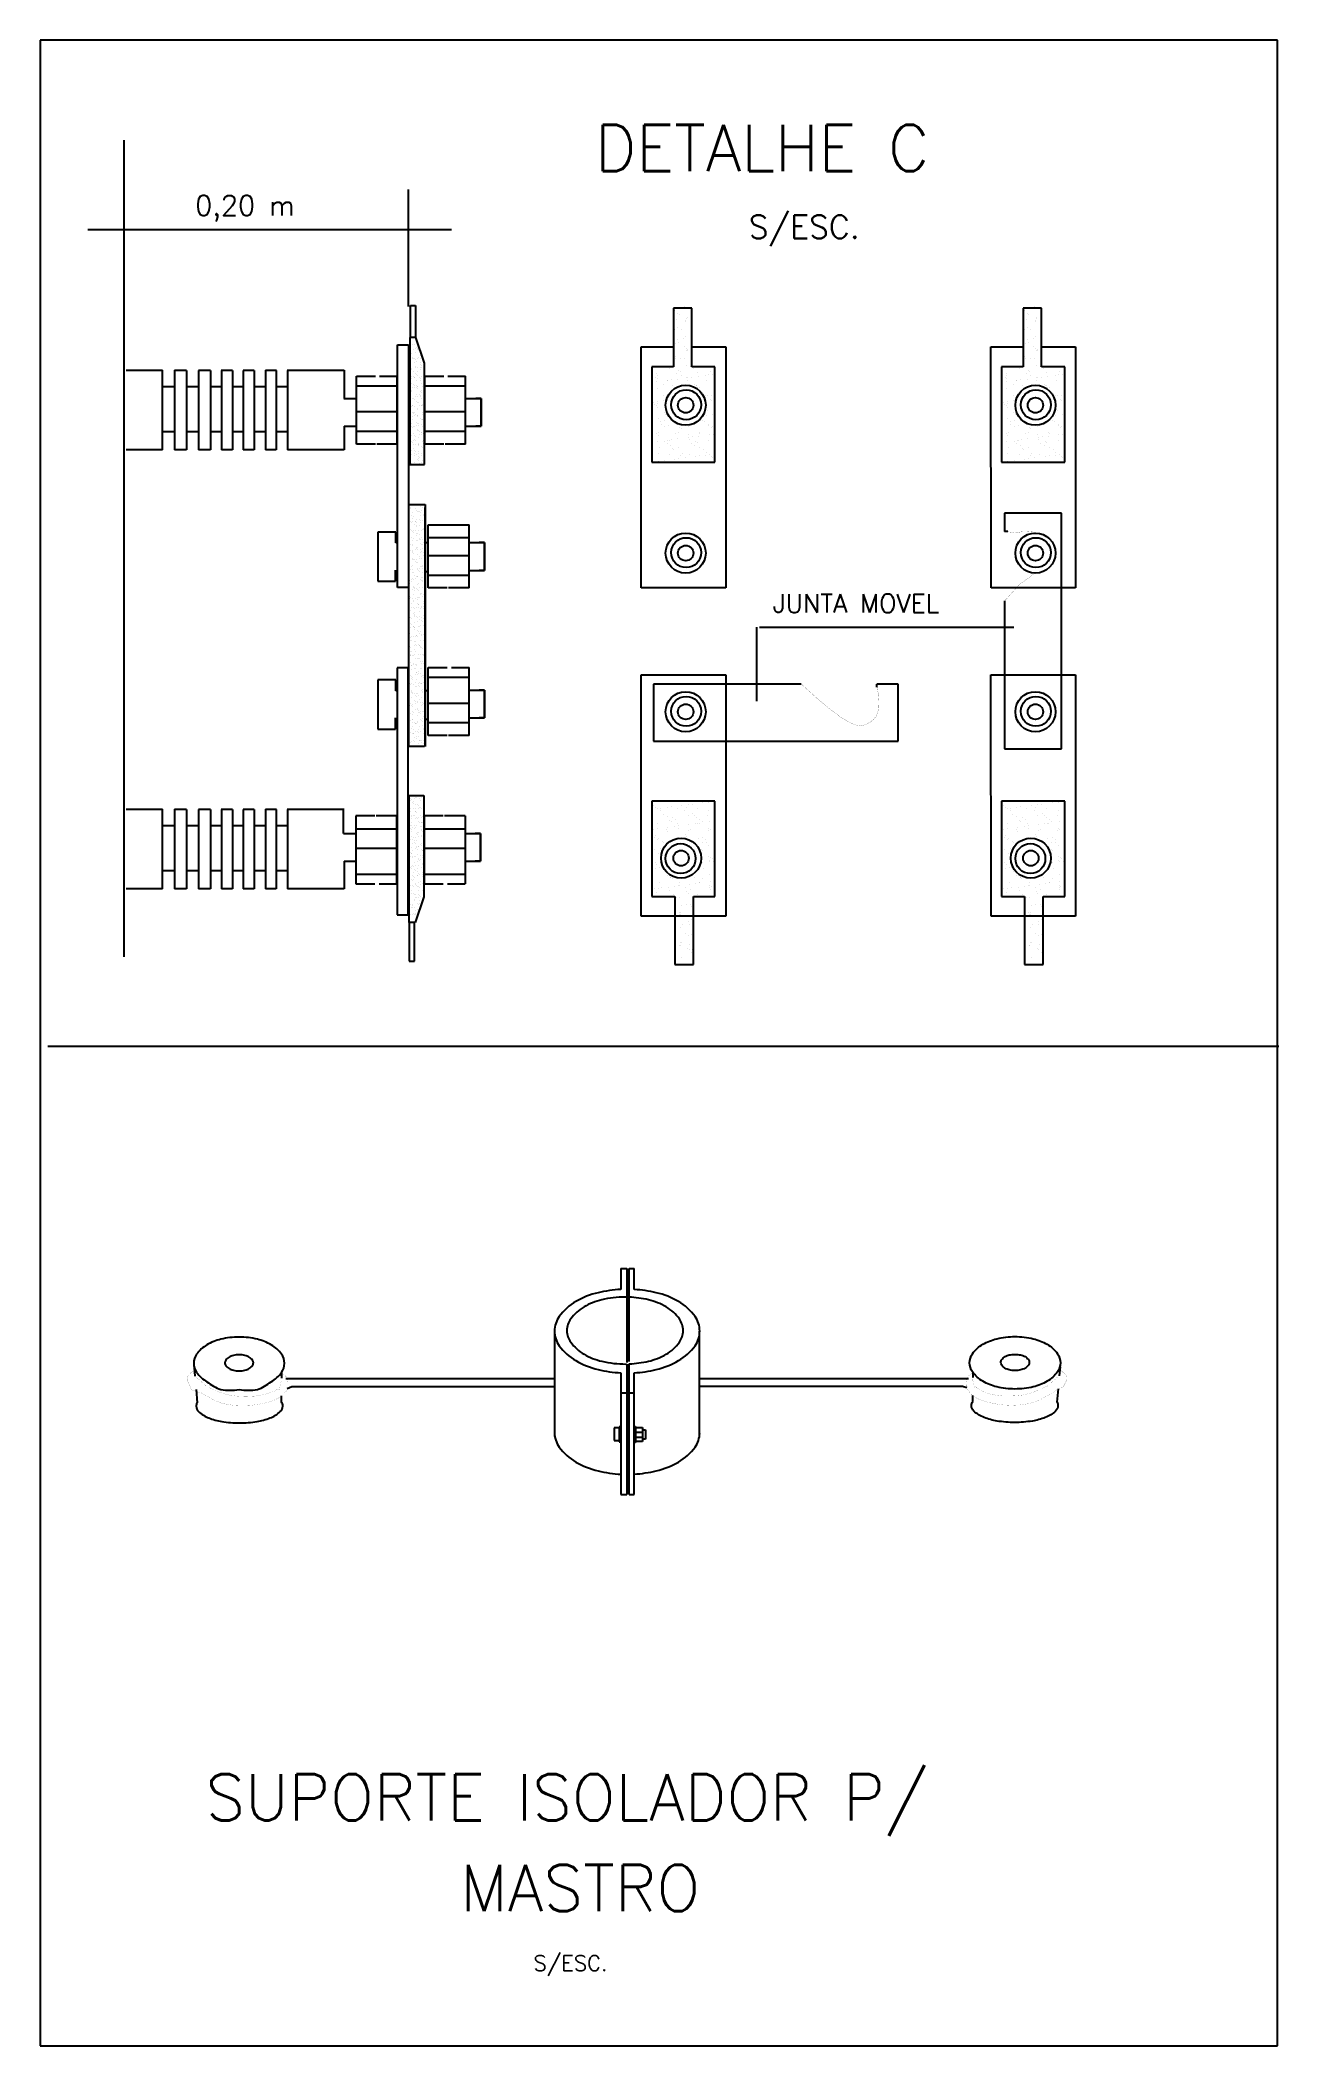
# Model space of a CAD drawing. Extents: x 0 to 0.08, y 0 to 0.13.
import ezdxf

# ---------------------------------------------------------------- set-up
doc = ezdxf.new("R2010")
doc.units = 0
doc.header["$LTSCALE"] = 250
doc.header["$MEASUREMENT"] = 0
doc.layers.get('0').update_dxf_attribs({"linetype": 'CONTINUOUS'})
doc.layers.add('PARA-RAIOS', color=7, linetype='CONTINUOUS')
doc.styles.add('ROMANS', font='ROMANS', dxfattribs={"height": 150})

msp = doc.modelspace()

# ---------------------------------------------------------------- texts
at = {"layer": 'PARA-RAIOS', "style": 'ROMANS'}
for s, height, p in [('DETALHE C', 0.003, (0.036, 0.1217)), ('0,20 m', 0.0013, (0.01006, 0.11882)), ('S/ESC.', 0.0015, (0.04599, 0.11733)), ('JUNTA MOVEL', 0.0012, (0.04756, 0.09304)), ('SUPORTE ISOLADOR P/', 0.003, (0.01073, 0.01464)), ('MASTRO', 0.003, (0.02727, 0.00875)), ('S/ESC.', 0.001, (0.03203, 0.00487))]:
    msp.add_text(s, height=height, dxfattribs=at).set_placement(p)

# ---------------------------------------------------------------- blocks, each defined once
blk = doc.blocks.new('*X0')
at = {"color": 0}
for p, q in [((38579.6, 62532.4), (38579.6, 62532.4)), ((38580.1, 62509.7), (38580.1, 62509.7)), ((38580.7, 62506.6), (38580.7, 62506.6)), ((38582.6, 62496.5), (38582.6, 62496.5)), ((38586, 62521.2), (38586, 62521.2)), ((38588.8, 62507.7), (38588.8, 62507.7)), ((38592.1, 62519), (38592.1, 62519)), ((38592.8, 62499.7), (38592.8, 62499.7)), ((38593.2, 62534.1), (38593.2, 62534.1)), ((38594.3, 62509), (38594.3, 62509)), ((38595.9, 62512.1), (38595.9, 62512.1)), ((38597.8, 62510.4), (38597.8, 62510.4)), ((38598.5, 62506.3), (38598.5, 62506.3)), ((38602.4, 62509.5), (38602.4, 62509.5)), ((38606.5, 62502.4), (38606.5, 62502.4)), ((38578.7, 62455.3), (38578.7, 62455.3)), ((38579.3, 62458.8), (38579.3, 62458.8)), ((38580.4, 62454.8), (38580.4, 62454.8)), ((38580.7, 62490.4), (38580.7, 62490.4)), ((38581.3, 62471.2), (38581.3, 62471.2)), ((38582, 62451.9), (38582, 62451.9)), ((38583.5, 62456.1), (38583.5, 62456.1)), ((38584.7, 62481.2), (38584.7, 62481.2)), ((38586.4, 62484.5), (38586.4, 62484.5)), ((38587.4, 62447.3), (38587.4, 62447.3)), ((38588.2, 62482.8), (38588.2, 62482.8)), ((38589.9, 62481.9), (38589.9, 62481.9)), ((38590.6, 62471.5), (38590.6, 62471.5)), ((38593.4, 62480.4), (38593.4, 62480.4)), ((38593.9, 62456.6), (38593.9, 62456.6)), ((38594, 62461.2), (38594, 62461.2)), ((38594.7, 62441.9), (38594.7, 62441.9)), ((38596.9, 62474.9), (38596.9, 62474.9)), ((38598.1, 62483), (38598.1, 62483)), ((38598.7, 62446.5), (38598.7, 62446.5)), ((38599.1, 62457.2), (38599.1, 62457.2)), ((38602.4, 62483.9), (38602.4, 62483.9)), ((38606.6, 62481.2), (38606.6, 62481.2)), ((38606.9, 62490.8), (38606.9, 62490.8)), ((38606.9, 62465.7), (38606.9, 62465.7)), ((38607.3, 62458.3), (38607.3, 62458.3)), ((38607.5, 62471.5), (38607.5, 62471.5)), ((38608.1, 62452.2), (38608.1, 62452.2)), ((38608.7, 62464.1), (38608.7, 62464.1)), ((38610.5, 62458.9), (38610.5, 62458.9)), ((38611.6, 62484.8), (38611.6, 62484.8)), ((38614.7, 62456.2), (38614.7, 62456.2)), ((38617.4, 62456.1), (38617.4, 62456.1)), ((38581.4, 62429), (38581.4, 62429)), ((38582.6, 62432.6), (38582.6, 62432.6)), ((38583.2, 62413.4), (38583.2, 62413.4)), ((38583.7, 62396.3), (38583.7, 62396.3)), ((38583.9, 62394.1), (38583.9, 62394.1)), ((38585.5, 62403.7), (38585.5, 62403.7)), ((38587.4, 62433.8), (38587.4, 62433.8)), ((38587.7, 62410.6), (38587.7, 62410.6)), ((38589.6, 62430.1), (38589.6, 62430.1)), ((38589.6, 62408.9), (38589.6, 62408.9)), ((38590.7, 62404.4), (38590.7, 62404.4)), ((38591.6, 62431.1), (38591.6, 62431.1)), ((38595.3, 62422.6), (38595.3, 62422.6)), ((38595.5, 62408.7), (38595.5, 62408.7)), ((38595.9, 62403.3), (38595.9, 62403.3)), ((38597.3, 62438.2), (38597.3, 62438.2)), ((38598.3, 62401), (38598.3, 62401)), ((38598.8, 62405.4), (38598.8, 62405.4)), ((38599.2, 62436.5), (38599.2, 62436.5)), ((38599.7, 62406.1), (38599.7, 62406.1)), ((38603.2, 62431.9), (38603.2, 62431.9)), ((38606.8, 62421.4), (38606.8, 62421.4)), ((38607.9, 62428.5), (38607.9, 62428.5)), ((38608.2, 62391.9), (38608.2, 62391.9)), ((38608.4, 62432.6), (38608.4, 62432.6)), ((38608.8, 62433), (38608.8, 62433)), ((38609.4, 62413.7), (38609.4, 62413.7)), ((38610, 62394.4), (38610, 62394.4)), ((38610.1, 62390.2), (38610.1, 62390.2)), ((38612.4, 62407.2), (38612.4, 62407.2)), ((38614.9, 62396.4), (38614.9, 62396.4)), ((38616.5, 62433.6), (38616.5, 62433.6)), ((38578.2, 62383.1), (38578.2, 62383.1)), ((38579.2, 62345.9), (38579.2, 62345.9)), ((38580, 62381.4), (38580, 62381.4)), ((38580.5, 62358.6), (38580.5, 62358.6)), ((38581.1, 62377.2), (38581.1, 62377.2)), ((38582.2, 62351.5), (38582.2, 62351.5)), ((38584.5, 62374.8), (38584.5, 62374.8)), ((38584.7, 62355.9), (38584.7, 62355.9)), ((38585.1, 62355.6), (38585.1, 62355.6)), ((38585.7, 62336.3), (38585.7, 62336.3)), ((38588.6, 62333.6), (38588.6, 62333.6)), ((38588.7, 62373.4), (38588.7, 62373.4)), ((38589.1, 62336.7), (38589.1, 62336.7)), ((38590.3, 62352.5), (38590.3, 62352.5)), ((38591, 62335), (38591, 62335)), ((38591.8, 62371.3), (38591.8, 62371.3)), ((38594.7, 62379), (38594.7, 62379)), ((38596.5, 62384.1), (38596.5, 62384.1)), ((38597.2, 62364.8), (38597.2, 62364.8)), ((38597.8, 62345.5), (38597.8, 62345.5)), ((38598.7, 62364.3), (38598.7, 62364.3)), ((38599.9, 62379.7), (38599.9, 62379.7)), ((38599.9, 62346.2), (38599.9, 62346.2)), ((38600.5, 62362.6), (38600.5, 62362.6)), ((38603.6, 62383.7), (38603.6, 62383.7)), ((38603.9, 62354.3), (38603.9, 62354.3)), ((38607.8, 62381), (38607.8, 62381)), ((38608, 62380.7), (38608, 62380.7)), ((38609.1, 62355), (38609.1, 62355)), ((38609.2, 62354.6), (38609.2, 62354.6)), ((38610.7, 62375.2), (38610.7, 62375.2)), ((38611.3, 62355.9), (38611.3, 62355.9)), ((38611.6, 62358.7), (38611.6, 62358.7)), ((38611.9, 62336.6), (38611.9, 62336.6)), ((38615.8, 62356), (38615.8, 62356)), ((38617.2, 62356.1), (38617.2, 62356.1)), ((38579.5, 62309.2), (38579.5, 62309.2)), ((38581.4, 62307.5), (38581.4, 62307.5)), ((38581.8, 62299.6), (38581.8, 62299.6)), ((38584.9, 62296.1), (38584.9, 62296.1)), ((38586.2, 62326.1), (38586.2, 62326.1)), ((38586.4, 62317), (38586.4, 62317)), ((38587, 62297.8), (38587, 62297.8)), ((38590.1, 62299.5), (38590.1, 62299.5)), ((38591.4, 62326.8), (38591.4, 62326.8)), ((38592.8, 62330.9), (38592.8, 62330.9)), ((38595.4, 62301.4), (38595.4, 62301.4)), ((38596.6, 62308.5), (38596.6, 62308.5)), ((38598.4, 62326.3), (38598.4, 62326.3)), ((38599.1, 62307), (38599.1, 62307)), ((38599.5, 62327.8), (38599.5, 62327.8)), ((38599.7, 62327.1), (38599.7, 62327.1)), ((38599.7, 62287.7), (38599.7, 62287.7)), ((38600, 62290.4), (38600, 62290.4)), ((38600.6, 62302.1), (38600.6, 62302.1)), ((38600.9, 62305.8), (38600.9, 62305.8)), ((38601.9, 62288.7), (38601.9, 62288.7)), ((38604.7, 62283.5), (38604.7, 62283.5)), ((38608, 62321.2), (38608, 62321.2)), ((38608.8, 62303.2), (38608.8, 62303.2)), ((38608.9, 62280.8), (38608.9, 62280.8)), ((38609.6, 62318), (38609.6, 62318)), ((38610.6, 62280.7), (38610.6, 62280.7)), ((38611.5, 62316.3), (38611.5, 62316.3)), ((38612.6, 62317.4), (38612.6, 62317.4)), ((38613.1, 62329.6), (38613.1, 62329.6)), ((38613.2, 62298.1), (38613.2, 62298.1)), ((38616, 62296.2), (38616, 62296.2)), ((38580.5, 62272), (38580.5, 62272)), ((38580.9, 62235.3), (38580.9, 62235.3)), ((38581.7, 62258.4), (38581.7, 62258.4)), ((38582.8, 62233.6), (38582.8, 62233.6)), ((38582.9, 62273.9), (38582.9, 62273.9)), ((38585.9, 62255.7), (38585.9, 62255.7)), ((38586.9, 62248.5), (38586.9, 62248.5)), ((38587.6, 62278.5), (38587.6, 62278.5)), ((38588.3, 62259.2), (38588.3, 62259.2)), ((38588.9, 62239.9), (38588.9, 62239.9)), ((38589.7, 62233.3), (38589.7, 62233.3)), ((38590.5, 62262.8), (38590.5, 62262.8)), ((38591.1, 62274.9), (38591.1, 62274.9)), ((38591.5, 62225.6), (38591.5, 62225.6)), ((38592.2, 62249.2), (38592.2, 62249.2)), ((38592.3, 62261.1), (38592.3, 62261.1)), ((38593, 62271.1), (38593, 62271.1)), ((38593.9, 62230.6), (38593.9, 62230.6)), ((38600.3, 62268.5), (38600.3, 62268.5)), ((38600.3, 62250.3), (38600.3, 62250.3)), ((38601, 62253.2), (38601, 62253.2)), ((38601, 62249.2), (38601, 62249.2)), ((38601.1, 62246), (38601.1, 62246)), ((38601.6, 62229.9), (38601.6, 62229.9)), ((38604.6, 62276.7), (38604.6, 62276.7)), ((38609.5, 62225.6), (38609.5, 62225.6)), ((38609.8, 62277.4), (38609.8, 62277.4)), ((38611, 62244.1), (38611, 62244.1)), ((38612.8, 62258.4), (38612.8, 62258.4)), ((38612.8, 62242.4), (38612.8, 62242.4)), ((38613.8, 62278.8), (38613.8, 62278.8)), ((38613.9, 62252.1), (38613.9, 62252.1)), ((38614.4, 62259.6), (38614.4, 62259.6)), ((38615.1, 62240.3), (38615.1, 62240.3)), ((38617, 62255.7), (38617, 62255.7)), ((38578, 62220.9), (38578, 62220.9)), ((38581.9, 62198.1), (38581.9, 62198.1)), ((38582.6, 62222), (38582.6, 62222)), ((38583.7, 62196.3), (38583.7, 62196.3)), ((38586.1, 62195.9), (38586.1, 62195.9)), ((38589.5, 62220.7), (38589.5, 62220.7)), ((38590.2, 62201.4), (38590.2, 62201.4)), ((38591.8, 62197.4), (38591.8, 62197.4)), ((38596.2, 62223.8), (38596.2, 62223.8)), ((38597.8, 62208.3), (38597.8, 62208.3)), ((38601.4, 62224.5), (38601.4, 62224.5)), ((38601.4, 62216.5), (38601.4, 62216.5)), ((38602, 62205.6), (38602, 62205.6)), ((38602.2, 62210.7), (38602.2, 62210.7)), ((38603.3, 62214.8), (38603.3, 62214.8)), ((38605.4, 62199.2), (38605.4, 62199.2)), ((38609.1, 62221), (38609.1, 62221)), ((38610.6, 62199.8), (38610.6, 62199.8)), ((38612, 62206.8), (38612, 62206.8)), ((38615.7, 62221), (38615.7, 62221)), ((38616.3, 62201.7), (38616.3, 62201.7)), ((38617.2, 62195.9), (38617.2, 62195.9))]:
    blk.add_line(p, q, dxfattribs=at)
blk = doc.blocks.new('*X1')
at = {"color": 0}
for p, q in [((38578.2, 61293.4), (38578.2, 61293.4)), ((38578.2, 61289.4), (38578.2, 61289.4)), ((38579.2, 61256.2), (38579.2, 61256.2)), ((38580, 61291.7), (38580, 61291.7)), ((38580.7, 61285.6), (38580.7, 61285.6)), ((38581.3, 61266.3), (38581.3, 61266.3)), ((38583.4, 61290.1), (38583.4, 61290.1)), ((38585.2, 61281.2), (38585.2, 61281.2)), ((38587.4, 61264.7), (38587.4, 61264.7)), ((38588.7, 61283.7), (38588.7, 61283.7)), ((38589.4, 61278.5), (38589.4, 61278.5)), ((38591.5, 61291.1), (38591.5, 61291.1)), ((38592.6, 61265.4), (38592.6, 61265.4)), ((38592.8, 61294.8), (38592.8, 61294.8)), ((38593.3, 61256.2), (38593.3, 61256.2)), ((38593.4, 61275.6), (38593.4, 61275.6)), ((38594, 61256.3), (38594, 61256.3)), ((38596.5, 61293.9), (38596.5, 61293.9)), ((38597.5, 61253.5), (38597.5, 61253.5)), ((38598.7, 61274.6), (38598.7, 61274.6)), ((38600.5, 61272.9), (38600.5, 61272.9)), ((38600.7, 61266.4), (38600.7, 61266.4)), ((38604.6, 61268.9), (38604.6, 61268.9)), ((38605.1, 61292.9), (38605.1, 61292.9)), ((38606.9, 61285.9), (38606.9, 61285.9)), ((38607.5, 61266.6), (38607.5, 61266.6)), ((38609.2, 61264.9), (38609.2, 61264.9)), ((38610.3, 61293.6), (38610.3, 61293.6)), ((38614.3, 61268.2), (38614.3, 61268.2)), ((38578.3, 61206), (38578.3, 61206)), ((38578.9, 61211.8), (38578.9, 61211.8)), ((38579.5, 61219.5), (38579.5, 61219.5)), ((38581.4, 61217.8), (38581.4, 61217.8)), ((38581.5, 61243.8), (38581.5, 61243.8)), ((38582, 61247), (38582, 61247)), ((38582.5, 61203.3), (38582.5, 61203.3)), ((38582.6, 61227.8), (38582.6, 61227.8)), ((38583, 61238.2), (38583, 61238.2)), ((38583.2, 61208.5), (38583.2, 61208.5)), ((38584.1, 61212.5), (38584.1, 61212.5)), ((38589.1, 61247.1), (38589.1, 61247.1)), ((38589.6, 61218.7), (38589.6, 61218.7)), ((38590.1, 61209.8), (38590.1, 61209.8)), ((38591, 61245.4), (38591, 61245.4)), ((38592.2, 61213.5), (38592.2, 61213.5)), ((38594.6, 61237), (38594.6, 61237)), ((38595.3, 61217.8), (38595.3, 61217.8)), ((38595.9, 61198.5), (38595.9, 61198.5)), ((38596.6, 61240), (38596.6, 61240)), ((38599.7, 61237.4), (38599.7, 61237.4)), ((38600, 61200.7), (38600, 61200.7)), ((38601.4, 61231.1), (38601.4, 61231.1)), ((38601.8, 61240.7), (38601.8, 61240.7)), ((38601.9, 61199), (38601.9, 61199)), ((38605.6, 61228.4), (38605.6, 61228.4)), ((38605.8, 61215.3), (38605.8, 61215.3)), ((38608.1, 61247.4), (38608.1, 61247.4)), ((38608.8, 61228.1), (38608.8, 61228.1)), ((38609.4, 61208.8), (38609.4, 61208.8)), ((38609.4, 61206.1), (38609.4, 61206.1)), ((38609.6, 61228.3), (38609.6, 61228.3)), ((38609.9, 61241.8), (38609.9, 61241.8)), ((38611, 61216), (38611, 61216)), ((38611.5, 61226.6), (38611.5, 61226.6)), ((38612.7, 61243.8), (38612.7, 61243.8)), ((38613.7, 61203.4), (38613.7, 61203.4)), ((38580.5, 61182.3), (38580.5, 61182.3)), ((38580.9, 61145.6), (38580.9, 61145.6)), ((38582.7, 61143.5), (38582.7, 61143.5)), ((38582.8, 61143.9), (38582.8, 61143.9)), ((38583.8, 61189.2), (38583.8, 61189.2)), ((38583.8, 61160.6), (38583.8, 61160.6)), ((38584.5, 61170), (38584.5, 61170)), ((38585.1, 61150.7), (38585.1, 61150.7)), ((38586.4, 61181), (38586.4, 61181)), ((38588.1, 61187.1), (38588.1, 61187.1)), ((38590.5, 61173.2), (38590.5, 61173.2)), ((38590.6, 61178.3), (38590.6, 61178.3)), ((38592.3, 61171.5), (38592.3, 61171.5)), ((38593.3, 61187.8), (38593.3, 61187.8)), ((38594.5, 61155.9), (38594.5, 61155.9)), ((38596.5, 61179.2), (38596.5, 61179.2)), ((38597.2, 61160), (38597.2, 61160)), ((38597.3, 61162.4), (38597.3, 61162.4)), ((38597.7, 61193.7), (38597.7, 61193.7)), ((38597.8, 61140.7), (38597.8, 61140.7)), ((38598.7, 61153.3), (38598.7, 61153.3)), ((38601, 61163.5), (38601, 61163.5)), ((38601.5, 61188.9), (38601.5, 61188.9)), ((38602.5, 61163.1), (38602.5, 61163.1)), ((38605.8, 61168.6), (38605.8, 61168.6)), ((38610, 61189.6), (38610, 61189.6)), ((38610.6, 61191.1), (38610.6, 61191.1)), ((38610.7, 61170.3), (38610.7, 61170.3)), ((38610.7, 61164.2), (38610.7, 61164.2)), ((38611, 61154.4), (38611, 61154.4)), ((38611.3, 61151), (38611.3, 61151)), ((38612.8, 61152.7), (38612.8, 61152.7)), ((38613.9, 61143.6), (38613.9, 61143.6)), ((38615, 61190.7), (38615, 61190.7)), ((38579.5, 61105.8), (38579.5, 61105.8)), ((38579.6, 61134.2), (38579.6, 61134.2)), ((38581.9, 61108.4), (38581.9, 61108.4)), ((38583.7, 61103.1), (38583.7, 61103.1)), ((38584.8, 61134.9), (38584.8, 61134.9)), ((38585.7, 61131.4), (38585.7, 61131.4)), ((38586.4, 61112.2), (38586.4, 61112.2)), ((38587, 61092.9), (38587, 61092.9)), ((38588.9, 61109.5), (38588.9, 61109.5)), ((38590.8, 61118.5), (38590.8, 61118.5)), ((38591.5, 61135.9), (38591.5, 61135.9)), ((38591.8, 61099.3), (38591.8, 61099.3)), ((38593, 61136), (38593, 61136)), ((38593.7, 61097.6), (38593.7, 61097.6)), ((38594.1, 61110.2), (38594.1, 61110.2)), ((38598.4, 61121.4), (38598.4, 61121.4)), ((38598.9, 61093.5), (38598.9, 61093.5)), ((38599.1, 61102.2), (38599.1, 61102.2)), ((38601.4, 61126.8), (38601.4, 61126.8)), ((38602.2, 61111.3), (38602.2, 61111.3)), ((38602.4, 61089.6), (38602.4, 61089.6)), ((38602.5, 61130.9), (38602.5, 61130.9)), ((38603.3, 61125.1), (38603.3, 61125.1)), ((38603.3, 61085.5), (38603.3, 61085.5)), ((38606.6, 61137.8), (38606.6, 61137.8)), ((38606.7, 61128.2), (38606.7, 61128.2)), ((38610.6, 61105.9), (38610.6, 61105.9)), ((38611.4, 61086.6), (38611.4, 61086.6)), ((38611.8, 61138.4), (38611.8, 61138.4)), ((38611.9, 61131.8), (38611.9, 61131.8)), ((38612, 61117.2), (38612, 61117.2)), ((38612.5, 61112.5), (38612.5, 61112.5)), ((38613.2, 61093.2), (38613.2, 61093.2)), ((38614.8, 61103.2), (38614.8, 61103.2)), ((38615.8, 61113.1), (38615.8, 61113.1)), ((38580.4, 61056.6), (38580.4, 61056.6)), ((38582.3, 61071.7), (38582.3, 61071.7)), ((38583.3, 61034.5), (38583.3, 61034.5)), ((38583.9, 61043.3), (38583.9, 61043.3)), ((38584.1, 61070), (38584.1, 61070)), ((38584.5, 61083.1), (38584.5, 61083.1)), ((38585.6, 61057.3), (38585.6, 61057.3)), ((38587.5, 61080.8), (38587.5, 61080.8)), ((38587.6, 61073.6), (38587.6, 61073.6)), ((38588.3, 61054.4), (38588.3, 61054.4)), ((38588.9, 61035.1), (38588.9, 61035.1)), ((38589.6, 61032), (38589.6, 61032)), ((38591.8, 61078.1), (38591.8, 61078.1)), ((38592.8, 61062), (38592.8, 61062)), ((38593.7, 61058.4), (38593.7, 61058.4)), ((38594.8, 61032.6), (38594.8, 61032.6)), ((38595.6, 61055.7), (38595.6, 61055.7)), ((38598.1, 61084.9), (38598.1, 61084.9)), ((38599.7, 61082.9), (38599.7, 61082.9)), ((38599.8, 61053), (38599.8, 61053)), ((38600.3, 61063.6), (38600.3, 61063.6)), ((38600.9, 61044.3), (38600.9, 61044.3)), ((38602.8, 61052.9), (38602.8, 61052.9)), ((38602.9, 61033.7), (38602.9, 61033.7)), ((38604.6, 61051.2), (38604.6, 61051.2)), ((38606.9, 61068.4), (38606.9, 61068.4)), ((38607.3, 61060.2), (38607.3, 61060.2)), ((38612.3, 61080.5), (38612.3, 61080.5)), ((38612.5, 61060.9), (38612.5, 61060.9)), ((38613.3, 61043.3), (38613.3, 61043.3)), ((38613.8, 61074), (38613.8, 61074)), ((38614.2, 61078.8), (38614.2, 61078.8)), ((38614.4, 61054.7), (38614.4, 61054.7)), ((38615, 61043.4), (38615, 61043.4)), ((38615.1, 61035.4), (38615.1, 61035.4)), ((38576.6, 61005.9), (38576.6, 61005.9)), ((38576.8, 61027.9), (38576.8, 61027.9)), ((38577.1, 61004.4), (38577.1, 61004.4)), ((38577.3, 60986.7), (38577.3, 60986.7)), ((38580.6, 61005.6), (38580.6, 61005.6)), ((38581.1, 60979.1), (38581.1, 60979.1)), ((38583.6, 60997.8), (38583.6, 60997.8)), ((38584.8, 61002.9), (38584.8, 61002.9)), ((38585.2, 61005.5), (38585.2, 61005.5)), ((38585.5, 60996.1), (38585.5, 60996.1)), ((38586.3, 60979.7), (38586.3, 60979.7)), ((38588.7, 60980.5), (38588.7, 60980.5)), ((38589.5, 61015.8), (38589.5, 61015.8)), ((38590.1, 60996.6), (38590.1, 60996.6)), ((38590.8, 60977.3), (38590.8, 60977.3)), ((38592, 61018.3), (38592, 61018.3)), ((38592.9, 60977.9), (38592.9, 60977.9)), ((38593.2, 61025.4), (38593.2, 61025.4)), ((38594.2, 60988.1), (38594.2, 60988.1)), ((38594.5, 60980.8), (38594.5, 60980.8)), ((38595.1, 61023.7), (38595.1, 61023.7)), ((38598.8, 61007.3), (38598.8, 61007.3)), ((38600, 60993.2), (38600, 60993.2)), ((38601.6, 61025.1), (38601.6, 61025.1)), ((38602.2, 61005.8), (38602.2, 61005.8)), ((38602.8, 60986.5), (38602.8, 60986.5)), ((38603.7, 61030.7), (38603.7, 61030.7)), ((38603.8, 61015.7), (38603.8, 61015.7)), ((38604, 61008), (38604, 61008)), ((38607.9, 61028), (38607.9, 61028)), ((38577, 60968.1), (38577, 60968.1)), ((38577.9, 60967.4), (38577.9, 60967.4))]:
    blk.add_line(p, q, dxfattribs=at)
blk = doc.blocks.new('*X2')
at = {"color": 0}
for p, q in [((38575.9, 62083), (38575.9, 62083)), ((38575.9, 62065.8), (38575.9, 62065.8)), ((38580.1, 62080.3), (38580.1, 62080.3)), ((38581, 62075.9), (38581, 62075.9)), ((38584.1, 62066.9), (38584.1, 62066.9)), ((38585.5, 62085.8), (38585.5, 62085.8)), ((38593.9, 62085.8), (38593.9, 62085.8)), ((38594.2, 62077.8), (38594.2, 62077.8)), ((38595.3, 62070.6), (38595.3, 62070.6)), ((38597.6, 62068.7), (38597.6, 62068.7)), ((38602.9, 62069.4), (38602.9, 62069.4)), ((38604.1, 62068.7), (38604.1, 62068.7)), ((38606, 62067), (38606, 62067)), ((38607, 62083), (38607, 62083)), ((38611, 62070.4), (38611, 62070.4)), ((38611.3, 62080.3), (38611.3, 62080.3)), ((38575.1, 62022.7), (38575.1, 62022.7)), ((38575.6, 62014), (38575.6, 62014)), ((38575.9, 62058.2), (38575.9, 62058.2)), ((38580, 62040.5), (38580, 62040.5)), ((38580.3, 62020.5), (38580.3, 62020.5)), ((38582.3, 62037.4), (38582.3, 62037.4)), ((38582.9, 62018.1), (38582.9, 62018.1)), ((38584, 62057.9), (38584, 62057.9)), ((38584.6, 62050.3), (38584.6, 62050.3)), ((38585, 62013.6), (38585, 62013.6)), ((38585.2, 62041.1), (38585.2, 62041.1)), ((38586.9, 62011.9), (38586.9, 62011.9)), ((38588.2, 62055.2), (38588.2, 62055.2)), ((38589.2, 62015.8), (38589.2, 62015.8)), ((38592.1, 62032.9), (38592.1, 62032.9)), ((38593.3, 62042.2), (38593.3, 62042.2)), ((38594.4, 62016.5), (38594.4, 62016.5)), ((38594.6, 62041.1), (38594.6, 62041.1)), ((38595.2, 62047.3), (38595.2, 62047.3)), ((38595.8, 62028), (38595.8, 62028)), ((38596.3, 62030.2), (38596.3, 62030.2)), ((38596.4, 62039.5), (38596.4, 62039.5)), ((38596.5, 62008.7), (38596.5, 62008.7)), ((38600.1, 62007.9), (38600.1, 62007.9)), ((38602.5, 62017.5), (38602.5, 62017.5)), ((38603.4, 62045.6), (38603.4, 62045.6)), ((38605.1, 62031.5), (38605.1, 62031.5)), ((38606.9, 62044), (38606.9, 62044)), ((38607.3, 62056.5), (38607.3, 62056.5)), ((38607.9, 62037.3), (38607.9, 62037.3)), ((38608.5, 62018), (38608.5, 62018)), ((38611.5, 62020.5), (38611.5, 62020.5)), ((38612.1, 62044.7), (38612.1, 62044.7)), ((38614.7, 62059), (38614.7, 62059)), ((38615.1, 62058), (38615.1, 62058)), ((38615.1, 62022.4), (38615.1, 62022.4)), ((38616.1, 62019.3), (38616.1, 62019.3)), ((38616.9, 62020.7), (38616.9, 62020.7)), ((38619.3, 62055.3), (38619.3, 62055.3)), ((38575.5, 61986), (38575.5, 61986)), ((38576.7, 61988.2), (38576.7, 61988.2)), ((38577.1, 61982.8), (38577.1, 61982.8)), ((38577.3, 61984.3), (38577.3, 61984.3)), ((38580.7, 61962.9), (38580.7, 61962.9)), ((38581.3, 61980.1), (38581.3, 61980.1)), ((38583.6, 61998.8), (38583.6, 61998.8)), ((38584.2, 61979.6), (38584.2, 61979.6)), ((38584.8, 61989.3), (38584.8, 61989.3)), ((38584.8, 61960.3), (38584.8, 61960.3)), ((38585.1, 61957.7), (38585.1, 61957.7)), ((38585.9, 61963.6), (38585.9, 61963.6)), ((38586, 61976.4), (38586, 61976.4)), ((38588.4, 61995.4), (38588.4, 61995.4)), ((38589.4, 61955), (38589.4, 61955)), ((38594, 61964.6), (38594, 61964.6)), ((38595.6, 62003.9), (38595.6, 62003.9)), ((38595.9, 61967.2), (38595.9, 61967.2)), ((38596.5, 61970.4), (38596.5, 61970.4)), ((38597.1, 61989.5), (38597.1, 61989.5)), ((38597.7, 61970.2), (38597.7, 61970.2)), ((38597.8, 61965.6), (38597.8, 61965.6)), ((38598.4, 61991.1), (38598.4, 61991.1)), ((38603.6, 61991.8), (38603.6, 61991.8)), ((38604.4, 62005.2), (38604.4, 62005.2)), ((38605.5, 61994.8), (38605.5, 61994.8)), ((38606.5, 61957.6), (38606.5, 61957.6)), ((38607.4, 61993.1), (38607.4, 61993.1)), ((38607.6, 61966.4), (38607.6, 61966.4)), ((38608.2, 61982.8), (38608.2, 61982.8)), ((38609.1, 61998.7), (38609.1, 61998.7)), ((38609.8, 61979.4), (38609.8, 61979.4)), ((38610.4, 61960.2), (38610.4, 61960.2)), ((38611.7, 61992.9), (38611.7, 61992.9)), ((38612.4, 61980.1), (38612.4, 61980.1)), ((38612.8, 61967.1), (38612.8, 61967.1)), ((38616.1, 61985.1), (38616.1, 61985.1)), ((38616.3, 61957.8), (38616.3, 61957.8)), ((38576.3, 61936.4), (38576.3, 61936.4)), ((38576.4, 61948.8), (38576.4, 61948.8)), ((38576.8, 61912.1), (38576.8, 61912.1)), ((38577.4, 61910.7), (38577.4, 61910.7)), ((38578.7, 61910.4), (38578.7, 61910.4)), ((38581.5, 61920.3), (38581.5, 61920.3)), ((38585.5, 61941), (38585.5, 61941)), ((38585.6, 61911.7), (38585.6, 61911.7)), ((38586.1, 61921.8), (38586.1, 61921.8)), ((38586.4, 61939.7), (38586.4, 61939.7)), ((38586.7, 61902.5), (38586.7, 61902.5)), ((38587.4, 61902.5), (38587.4, 61902.5)), ((38588.2, 61938), (38588.2, 61938)), ((38589.9, 61938.2), (38589.9, 61938.2)), ((38593.2, 61932.7), (38593.2, 61932.7)), ((38595.1, 61938.9), (38595.1, 61938.9)), ((38596.9, 61930), (38596.9, 61930)), ((38597.4, 61930), (38597.4, 61930)), ((38598.3, 61950.9), (38598.3, 61950.9)), ((38599, 61931.7), (38599, 61931.7)), ((38599.1, 61913.5), (38599.1, 61913.5)), ((38599.6, 61912.4), (38599.6, 61912.4)), ((38601.3, 61907.6), (38601.3, 61907.6)), ((38603.2, 61940), (38603.2, 61940)), ((38604.3, 61914.2), (38604.3, 61914.2)), ((38604.5, 61945.4), (38604.5, 61945.4)), ((38605.5, 61904.9), (38605.5, 61904.9)), ((38606.9, 61920.9), (38606.9, 61920.9)), ((38608.7, 61919.2), (38608.7, 61919.2)), ((38611, 61940.9), (38611, 61940.9)), ((38611.7, 61921.6), (38611.7, 61921.6)), ((38612.3, 61902.4), (38612.3, 61902.4)), ((38612.5, 61915.3), (38612.5, 61915.3)), ((38612.6, 61920.3), (38612.6, 61920.3)), ((38616.4, 61948.5), (38616.4, 61948.5)), ((38616.8, 61941.7), (38616.8, 61941.7)), ((38617.4, 61911.2), (38617.4, 61911.2)), ((38618.3, 61946.8), (38618.3, 61946.8)), ((38574.5, 61853.6), (38574.5, 61853.6)), ((38574.6, 61845.1), (38574.6, 61845.1)), ((38577.1, 61858.8), (38577.1, 61858.8)), ((38577.8, 61874.9), (38577.8, 61874.9)), ((38578.2, 61882.5), (38578.2, 61882.5)), ((38581.4, 61885.3), (38581.4, 61885.3)), ((38582.5, 61879.8), (38582.5, 61879.8)), ((38586.3, 61857.5), (38586.3, 61857.5)), ((38586.6, 61886), (38586.6, 61886)), ((38587.3, 61883.2), (38587.3, 61883.2)), ((38587.7, 61865.8), (38587.7, 61865.8)), ((38588, 61864), (38588, 61864)), ((38589.6, 61895.2), (38589.6, 61895.2)), ((38589.6, 61864.1), (38589.6, 61864.1)), ((38590.5, 61854.8), (38590.5, 61854.8)), ((38590.7, 61860.6), (38590.7, 61860.6)), ((38594.8, 61887.1), (38594.8, 61887.1)), ((38595.9, 61861.3), (38595.9, 61861.3)), ((38597.3, 61893.3), (38597.3, 61893.3)), ((38597.6, 61870.2), (38597.6, 61870.2)), ((38598.3, 61856.1), (38598.3, 61856.1)), ((38599.2, 61891.7), (38599.2, 61891.7)), ((38600.2, 61893.1), (38600.2, 61893.1)), ((38600.9, 61873.9), (38600.9, 61873.9)), ((38601.5, 61854.6), (38601.5, 61854.6)), ((38604, 61862.4), (38604, 61862.4)), ((38605.7, 61845.1), (38605.7, 61845.1)), ((38607.9, 61883.7), (38607.9, 61883.7)), ((38608.2, 61847), (38608.2, 61847)), ((38608.4, 61888.8), (38608.4, 61888.8)), ((38609.4, 61882.6), (38609.4, 61882.6)), ((38610.1, 61845.3), (38610.1, 61845.3)), ((38612.9, 61883.1), (38612.9, 61883.1)), ((38613.6, 61889.5), (38613.6, 61889.5)), ((38613.6, 61879.9), (38613.6, 61879.9)), ((38613.6, 61863.8), (38613.6, 61863.8)), ((38617.5, 61857.6), (38617.5, 61857.6)), ((38617.6, 61864.2), (38617.6, 61864.2)), ((38617.8, 61874.6), (38617.8, 61874.6)), ((38575.1, 61834.3), (38575.1, 61834.3)), ((38575.5, 61804.7), (38575.5, 61804.7)), ((38575.7, 61815.1), (38575.7, 61815.1)), ((38576.4, 61795.8), (38576.4, 61795.8)), ((38578.2, 61838.2), (38578.2, 61838.2)), ((38578.2, 61833.1), (38578.2, 61833.1)), ((38579.2, 61801), (38579.2, 61801)), ((38580, 61836.5), (38580, 61836.5)), ((38582.2, 61807.7), (38582.2, 61807.7)), ((38582.6, 61820), (38582.6, 61820)), ((38586.3, 61834.2), (38586.3, 61834.2)), ((38587.4, 61808.4), (38587.4, 61808.4)), ((38588.6, 61844.7), (38588.6, 61844.7)), ((38588.7, 61828.6), (38588.7, 61828.6)), ((38589.1, 61791.9), (38589.1, 61791.9)), ((38589.2, 61825.4), (38589.2, 61825.4)), ((38589.9, 61806.2), (38589.9, 61806.2)), ((38590.7, 61795), (38590.7, 61795)), ((38594.4, 61832.5), (38594.4, 61832.5)), ((38595.5, 61809.5), (38595.5, 61809.5)), ((38598.6, 61829.8), (38598.6, 61829.8)), ((38598.7, 61819.5), (38598.7, 61819.5)), ((38599.9, 61835.9), (38599.9, 61835.9)), ((38600.5, 61817.8), (38600.5, 61817.8)), ((38602.1, 61835.3), (38602.1, 61835.3)), ((38602.5, 61807.4), (38602.5, 61807.4)), ((38602.8, 61816), (38602.8, 61816)), ((38603.4, 61796.8), (38603.4, 61796.8)), ((38605.1, 61836.6), (38605.1, 61836.6)), ((38606.7, 61804.7), (38606.7, 61804.7)), ((38609.1, 61811.3), (38609.1, 61811.3)), ((38609.2, 61809.8), (38609.2, 61809.8)), ((38613.2, 61837.7), (38613.2, 61837.7)), ((38613.8, 61820.1), (38613.8, 61820.1)), ((38614.2, 61844.6), (38614.2, 61844.6)), ((38614.3, 61812), (38614.3, 61812)), ((38614.8, 61825.3), (38614.8, 61825.3)), ((38615.4, 61806), (38615.4, 61806)), ((38618.8, 61837.3), (38618.8, 61837.3)), ((38619.2, 61800.7), (38619.2, 61800.7)), ((38575.7, 61744.9), (38575.7, 61744.9)), ((38577, 61776.5), (38577, 61776.5)), ((38577.6, 61757.3), (38577.6, 61757.3)), ((38577.8, 61781.3), (38577.8, 61781.3)), ((38578.3, 61738), (38578.3, 61738)), ((38578.9, 61755.5), (38578.9, 61755.5)), ((38579.4, 61782.3), (38579.4, 61782.3)), ((38579.5, 61764.3), (38579.5, 61764.3)), ((38581.4, 61762.6), (38581.4, 61762.6)), ((38583.6, 61779.6), (38583.6, 61779.6)), ((38587, 61756.6), (38587, 61756.6)), ((38587.5, 61757.3), (38587.5, 61757.3)), ((38590.1, 61754.7), (38590.1, 61754.7)), ((38590.5, 61786.9), (38590.5, 61786.9)), ((38591, 61790.2), (38591, 61790.2)), ((38591.1, 61767.6), (38591.1, 61767.6)), ((38591.4, 61783.1), (38591.4, 61783.1)), ((38591.7, 61754.6), (38591.7, 61754.6)), ((38591.8, 61748.4), (38591.8, 61748.4)), ((38596.6, 61783.7), (38596.6, 61783.7)), ((38598.8, 61770), (38598.8, 61770)), ((38599.7, 61782.2), (38599.7, 61782.2)), ((38600, 61745.6), (38600, 61745.6)), ((38600.6, 61758.4), (38600.6, 61758.4)), ((38601.9, 61743.9), (38601.9, 61743.9)), ((38604, 61777.5), (38604, 61777.5)), ((38604.6, 61758.2), (38604.6, 61758.2)), ((38604.7, 61784.8), (38604.7, 61784.8)), ((38605.3, 61739), (38605.3, 61739)), ((38605.8, 61759.1), (38605.8, 61759.1)), ((38606.9, 61744.9), (38606.9, 61744.9)), ((38609.6, 61773.1), (38609.6, 61773.1)), ((38610.5, 61782.4), (38610.5, 61782.4)), ((38611.5, 61771.4), (38611.5, 61771.4)), ((38614, 61760.1), (38614, 61760.1)), ((38614.8, 61779.7), (38614.8, 61779.7)), ((38616.1, 61786.8), (38616.1, 61786.8)), ((38616.7, 61767.5), (38616.7, 61767.5)), ((38617.3, 61748.2), (38617.3, 61748.2)), ((38618.3, 61786.6), (38618.3, 61786.6)), ((38618.6, 61757.3), (38618.6, 61757.3)), ((38576.7, 61704.4), (38576.7, 61704.4)), ((38578.6, 61703.7), (38578.6, 61703.7)), ((38578.9, 61718.7), (38578.9, 61718.7)), ((38579.5, 61699.5), (38579.5, 61699.5)), ((38580.5, 61727.1), (38580.5, 61727.1)), ((38580.9, 61690.4), (38580.9, 61690.4)), ((38582.8, 61688.7), (38582.8, 61688.7)), ((38582.9, 61730.2), (38582.9, 61730.2)), ((38583.8, 61719.8), (38583.8, 61719.8)), ((38588.1, 61730.8), (38588.1, 61730.8)), ((38590.5, 61718), (38590.5, 61718)), ((38591.9, 61694.8), (38591.9, 61694.8)), ((38592.1, 61705.5), (38592.1, 61705.5)), ((38592.3, 61716.3), (38592.3, 61716.3)), ((38592.4, 61729.1), (38592.4, 61729.1)), ((38593, 61709.8), (38593, 61709.8)), ((38593.6, 61690.5), (38593.6, 61690.5)), ((38595.6, 61732.2), (38595.6, 61732.2)), ((38596.3, 61731.9), (38596.3, 61731.9)), ((38597.3, 61706.2), (38597.3, 61706.2)), ((38599.8, 61729.5), (38599.8, 61729.5)), ((38601, 61708.3), (38601, 61708.3)), ((38603.6, 61707.2), (38603.6, 61707.2)), ((38605.5, 61707.2), (38605.5, 61707.2)), ((38605.9, 61719.7), (38605.9, 61719.7)), ((38606.5, 61700.4), (38606.5, 61700.4)), ((38607.8, 61704.5), (38607.8, 61704.5)), ((38609.8, 61733.7), (38609.8, 61733.7)), ((38610.6, 61735.9), (38610.6, 61735.9)), ((38611, 61699.2), (38611, 61699.2)), ((38612.8, 61697.5), (38612.8, 61697.5)), ((38614.7, 61682.6), (38614.7, 61682.6)), ((38614.9, 61719.9), (38614.9, 61719.9)), ((38615, 61734.4), (38615, 61734.4)), ((38618, 61729), (38618, 61729)), ((38618.6, 61709.7), (38618.6, 61709.7)), ((38619.1, 61709), (38619.1, 61709)), ((38619.2, 61690.4), (38619.2, 61690.4)), ((38574.4, 61677.3), (38574.4, 61677.3)), ((38576.9, 61644.6), (38576.9, 61644.6)), ((38579.6, 61677.9), (38579.6, 61677.9)), ((38580.2, 61680.2), (38580.2, 61680.2)), ((38580.6, 61682.1), (38580.6, 61682.1)), ((38580.8, 61660.9), (38580.8, 61660.9)), ((38581.4, 61641.7), (38581.4, 61641.7)), ((38581.9, 61653.2), (38581.9, 61653.2)), ((38583.7, 61652.6), (38583.7, 61652.6)), ((38584.8, 61679.4), (38584.8, 61679.4)), ((38587.8, 61679), (38587.8, 61679)), ((38588.6, 61657.1), (38588.6, 61657.1)), ((38588.9, 61653.3), (38588.9, 61653.3)), ((38591.5, 61680.8), (38591.5, 61680.8)), ((38591.8, 61644.1), (38591.8, 61644.1)), ((38592.9, 61654.4), (38592.9, 61654.4)), ((38593.7, 61642.4), (38593.7, 61642.4)), ((38594.3, 61671.3), (38594.3, 61671.3)), ((38594.9, 61652), (38594.9, 61652)), ((38595.5, 61632.7), (38595.5, 61632.7)), ((38596.7, 61632), (38596.7, 61632)), ((38597, 61654.3), (38597, 61654.3)), ((38598.1, 61628.6), (38598.1, 61628.6)), ((38600, 61669.7), (38600, 61669.7)), ((38600.9, 61629.3), (38600.9, 61629.3)), ((38601.4, 61680.8), (38601.4, 61680.8)), ((38601.4, 61671.7), (38601.4, 61671.7)), ((38602.4, 61634.4), (38602.4, 61634.4)), ((38603.3, 61670), (38603.3, 61670)), ((38606.2, 61629.7), (38606.2, 61629.7)), ((38606.6, 61681.5), (38606.6, 61681.5)), ((38607.2, 61681.2), (38607.2, 61681.2)), ((38607.8, 61661.9), (38607.8, 61661.9)), ((38608, 61644.7), (38608, 61644.7)), ((38608.4, 61642.6), (38608.4, 61642.6)), ((38610.6, 61656.1), (38610.6, 61656.1)), ((38611.7, 61682.2), (38611.7, 61682.2)), ((38612, 61662), (38612, 61662)), ((38615.8, 61656.8), (38615.8, 61656.8)), ((38615.9, 61679.5), (38615.9, 61679.5)), ((38574.6, 61587.3), (38574.6, 61587.3)), ((38575.2, 61599.7), (38575.2, 61599.7)), ((38577.9, 61604.2), (38577.9, 61604.2)), ((38579.3, 61626.1), (38579.3, 61626.1)), ((38580.4, 61600.4), (38580.4, 61600.4)), ((38581.7, 61581.9), (38581.7, 61581.9)), ((38582, 61622.4), (38582, 61622.4)), ((38582.3, 61616.5), (38582.3, 61616.5)), ((38582.7, 61603.1), (38582.7, 61603.1)), ((38583.3, 61583.9), (38583.3, 61583.9)), ((38583.3, 61579.3), (38583.3, 61579.3)), ((38584.1, 61614.9), (38584.1, 61614.9)), ((38584.4, 61575), (38584.4, 61575)), ((38585, 61619.6), (38585, 61619.6)), ((38585.9, 61579.2), (38585.9, 61579.2)), ((38588.5, 61601.4), (38588.5, 61601.4)), ((38589.6, 61575.7), (38589.6, 61575.7)), ((38592.8, 61606.9), (38592.8, 61606.9)), ((38592.9, 61627.9), (38592.9, 61627.9)), ((38593, 61594.6), (38593, 61594.6)), ((38596.2, 61613.5), (38596.2, 61613.5)), ((38596.8, 61594.2), (38596.8, 61594.2)), ((38597.4, 61574.9), (38597.4, 61574.9)), ((38597.7, 61576.8), (38597.7, 61576.8)), ((38602.1, 61603.2), (38602.1, 61603.2)), ((38602.8, 61597.8), (38602.8, 61597.8)), ((38604.6, 61596.1), (38604.6, 61596.1)), ((38604.8, 61607), (38604.8, 61607)), ((38607.3, 61603.9), (38607.3, 61603.9)), ((38609, 61604.3), (38609, 61604.3)), ((38609.1, 61623.4), (38609.1, 61623.4)), ((38609.7, 61604.1), (38609.7, 61604.1)), ((38610.3, 61584.8), (38610.3, 61584.8)), ((38611.3, 61578.5), (38611.3, 61578.5)), ((38612.3, 61625.3), (38612.3, 61625.3)), ((38612.9, 61581.9), (38612.9, 61581.9)), ((38613.3, 61588.1), (38613.3, 61588.1)), ((38614.2, 61623.6), (38614.2, 61623.6)), ((38615.4, 61605), (38615.4, 61605)), ((38616.1, 61619.7), (38616.1, 61619.7)), ((38616.5, 61579.2), (38616.5, 61579.2)), ((38617.1, 61579.2), (38617.1, 61579.2)), ((38575.9, 61522.1), (38575.9, 61522.1)), ((38578.1, 61544.4), (38578.1, 61544.4)), ((38580, 61548.5), (38580, 61548.5)), ((38581.1, 61522.8), (38581.1, 61522.8)), ((38583.6, 61542.6), (38583.6, 61542.6)), ((38583.9, 61564.6), (38583.9, 61564.6)), ((38584.6, 61545.3), (38584.6, 61545.3)), ((38585.2, 61526.1), (38585.2, 61526.1)), ((38585.5, 61541), (38585.5, 61541)), ((38589.3, 61523.9), (38589.3, 61523.9)), ((38589.8, 61556.8), (38589.8, 61556.8)), ((38593.2, 61570.2), (38593.2, 61570.2)), ((38593.6, 61550.3), (38593.6, 61550.3)), ((38594, 61554.1), (38594, 61554.1)), ((38594.2, 61533), (38594.2, 61533)), ((38595.1, 61568.5), (38595.1, 61568.5)), ((38597.9, 61531.8), (38597.9, 61531.8)), ((38598.1, 61555.7), (38598.1, 61555.7)), ((38598.7, 61536.4), (38598.7, 61536.4)), ((38598.8, 61551), (38598.8, 61551)), ((38601.1, 61569.5), (38601.1, 61569.5)), ((38602.1, 61529.1), (38602.1, 61529.1)), ((38602.8, 61525.6), (38602.8, 61525.6)), ((38603.8, 61560.5), (38603.8, 61560.5)), ((38604.1, 61523.9), (38604.1, 61523.9)), ((38606, 61522.2), (38606, 61522.2)), ((38607, 61552.1), (38607, 61552.1)), ((38608, 61526.3), (38608, 61526.3)), ((38609.2, 61544.5), (38609.2, 61544.5)), ((38610.9, 61565.6), (38610.9, 61565.6)), ((38611.6, 61546.3), (38611.6, 61546.3)), ((38612.2, 61527), (38612.2, 61527)), ((38613.7, 61551.4), (38613.7, 61551.4)), ((38615.6, 61549.7), (38615.6, 61549.7)), ((38616.2, 61527.4), (38616.2, 61527.4)), ((38574.8, 61506.7), (38574.8, 61506.7)), ((38575.1, 61477.9), (38575.1, 61477.9)), ((38575.9, 61513.4), (38575.9, 61513.4)), ((38579, 61504), (38579, 61504)), ((38580.8, 61471), (38580.8, 61471)), ((38582.9, 61481.7), (38582.9, 61481.7)), ((38584.6, 61505.4), (38584.6, 61505.4)), ((38585, 61468.7), (38585, 61468.7)), ((38585.1, 61497.4), (38585.1, 61497.4)), ((38585.8, 61506.8), (38585.8, 61506.8)), ((38586.1, 61519.4), (38586.1, 61519.4)), ((38586.5, 61487.5), (38586.5, 61487.5)), ((38586.9, 61467.1), (38586.9, 61467.1)), ((38587.1, 61479), (38587.1, 61479)), ((38587.1, 61468.2), (38587.1, 61468.2)), ((38590.4, 61498.1), (38590.4, 61498.1)), ((38594.2, 61494.3), (38594.2, 61494.3)), ((38594.4, 61472.7), (38594.4, 61472.7)), ((38594.6, 61496.3), (38594.6, 61496.3)), ((38596.4, 61494.6), (38596.4, 61494.6)), ((38598.5, 61499.2), (38598.5, 61499.2)), ((38599.3, 61517.1), (38599.3, 61517.1)), ((38599.6, 61473.4), (38599.6, 61473.4)), ((38599.9, 61497.9), (38599.9, 61497.9)), ((38600.6, 61478.6), (38600.6, 61478.6)), ((38602.3, 61469.3), (38602.3, 61469.3)), ((38605.1, 61486.6), (38605.1, 61486.6)), ((38606, 61506.8), (38606, 61506.8)), ((38607.7, 61474.5), (38607.7, 61474.5)), ((38610.2, 61504.1), (38610.2, 61504.1)), ((38612.1, 61501), (38612.1, 61501)), ((38612.8, 61507.8), (38612.8, 61507.8)), ((38613.5, 61488.5), (38613.5, 61488.5)), ((38614, 61481.7), (38614, 61481.7)), ((38614.1, 61469.2), (38614.1, 61469.2)), ((38614.7, 61514.2), (38614.7, 61514.2)), ((38615.1, 61477.5), (38615.1, 61477.5)), ((38616.9, 61475.8), (38616.9, 61475.8)), ((38617.3, 61519.4), (38617.3, 61519.4)), ((38617.3, 61501.7), (38617.3, 61501.7)), ((38618.2, 61479), (38618.2, 61479)), ((38575, 61459), (38575, 61459)), ((38575.5, 61441.2), (38575.5, 61441.2)), ((38575.7, 61439.7), (38575.7, 61439.7)), ((38576.7, 61444.5), (38576.7, 61444.5)), ((38577.3, 61439.5), (38577.3, 61439.5)), ((38579.2, 61444.2), (38579.2, 61444.2)), ((38581.9, 61445.2), (38581.9, 61445.2)), ((38587.7, 61449), (38587.7, 61449)), ((38590, 61446.3), (38590, 61446.3)), ((38591, 61456.6), (38591, 61456.6)), ((38595.2, 61453.9), (38595.2, 61453.9)), ((38595.6, 61459.1), (38595.6, 61459.1)), ((38601.2, 61459.3), (38601.2, 61459.3)), ((38601.8, 61440.1), (38601.8, 61440.1)), ((38603.6, 61448.1), (38603.6, 61448.1)), ((38605.5, 61450), (38605.5, 61450)), ((38607.4, 61448.3), (38607.4, 61448.3)), ((38608.8, 61448.8), (38608.8, 61448.8)), ((38610.4, 61444.3), (38610.4, 61444.3)), ((38614.7, 61450), (38614.7, 61450)), ((38616.1, 61440.3), (38616.1, 61440.3)), ((38616.9, 61449.8), (38616.9, 61449.8))]:
    blk.add_line(p, q, dxfattribs=at)

# ---------------------------------------------------------------- linework, layer by layer
at = {"layer": 'PARA-RAIOS'}
for p, q in [((0.0803, 0.1302), (0, 0.1302)), ((0, 0.1302), (0, 0)), ((0.0803, 0), (0.0803, 0.1302)), ((0.00544, 0.1237), (0.00544, 0.0707)), ((0.0239, 0.1129), (0.0239, 0.1205)), ((0.0031, 0.1179), (0.0267, 0.1179)), ((0.02404, 0.11298), (0.02436, 0.11298)), ((0.02404, 0.1109), (0.02404, 0.11298)), ((0.02436, 0.11298), (0.02436, 0.1109)), ((0.0411, 0.1128), (0.0411, 0.109)), ((0.0423, 0.1128), (0.0411, 0.1128)), ((0.0423, 0.109), (0.0423, 0.1128)), ((0.065, 0.1128), (0.0638, 0.1128)), ((0.0638, 0.1128), (0.0638, 0.109)), ((0.065, 0.109), (0.065, 0.1128)), ((0.02399, 0.11089), (0.02399, 0.10266)), ((0.02415, 0.11089), (0.02399, 0.11089)), ((0.02439, 0.11089), (0.02415, 0.11089)), ((0.02494, 0.10923), (0.02439, 0.11089)), ((0.0232, 0.09467), (0.0232, 0.11042)), ((0.0232, 0.11042), (0.02391, 0.11042)), ((0.02391, 0.11042), (0.02391, 0.09467)), ((0.03902, 0.09465), (0.039, 0.1103)), ((0.039, 0.1103), (0.0411, 0.1103)), ((0.0423, 0.1103), (0.0445, 0.1103)), ((0.0445, 0.1103), (0.0445, 0.09465)), ((0.06172, 0.09465), (0.0617, 0.1103)), ((0.0617, 0.1103), (0.0638, 0.1103)), ((0.065, 0.1103), (0.0672, 0.1103)), ((0.0672, 0.1103), (0.0672, 0.09465)), ((0.00559, 0.10877), (0.00795, 0.10877)), ((0.00795, 0.1036), (0.00795, 0.10877)), ((0.00872, 0.10876), (0.00873, 0.10876)), ((0.00873, 0.10877), (0.00873, 0.1036)), ((0.00873, 0.10877), (0.00949, 0.10877)), ((0.0095, 0.10876), (0.0095, 0.1036)), ((0.01028, 0.10877), (0.01106, 0.10877)), ((0.01028, 0.10876), (0.01028, 0.1036)), ((0.01105, 0.10876), (0.01105, 0.1036)), ((0.01176, 0.10877), (0.01249, 0.10877)), ((0.01177, 0.10876), (0.01177, 0.1036)), ((0.01249, 0.10876), (0.01249, 0.1036)), ((0.01318, 0.10877), (0.0139, 0.10877)), ((0.01318, 0.10876), (0.01318, 0.1036)), ((0.0139, 0.10876), (0.0139, 0.1036)), ((0.01462, 0.10877), (0.01462, 0.1036)), ((0.01462, 0.10877), (0.01534, 0.10877)), ((0.01533, 0.10876), (0.01533, 0.1036)), ((0.01604, 0.10877), (0.01973, 0.10877)), ((0.01605, 0.10876), (0.01605, 0.1036)), ((0.01973, 0.10877), (0.01973, 0.10693)), ((0.02053, 0.10839), (0.02159, 0.10839)), ((0.02053, 0.10398), (0.02053, 0.10839)), ((0.02159, 0.10839), (0.02177, 0.10839)), ((0.02203, 0.10839), (0.02318, 0.10839)), ((0.02318, 0.10398), (0.02318, 0.10839)), ((0.02494, 0.10266), (0.02494, 0.10923)), ((0.02496, 0.10398), (0.02496, 0.10839)), ((0.02496, 0.10839), (0.02602, 0.10839)), ((0.02602, 0.10839), (0.0262, 0.10839)), ((0.02646, 0.10839), (0.02761, 0.10839)), ((0.02761, 0.10398), (0.02761, 0.10839)), ((0.0411, 0.109), (0.0397, 0.109)), ((0.0397, 0.109), (0.0397, 0.1028)), ((0.0438, 0.109), (0.0423, 0.109)), ((0.0438, 0.1028), (0.0438, 0.109)), ((0.0624, 0.109), (0.0624, 0.1028)), ((0.0638, 0.109), (0.0624, 0.109)), ((0.0665, 0.109), (0.065, 0.109)), ((0.0665, 0.1028), (0.0665, 0.109)), ((0.00794, 0.10772), (0.00872, 0.10772)), ((0.00949, 0.10772), (0.01028, 0.10772)), ((0.01106, 0.10772), (0.01176, 0.10772)), ((0.01249, 0.10772), (0.01318, 0.10772)), ((0.0139, 0.10772), (0.01461, 0.10772)), ((0.01534, 0.10772), (0.01605, 0.10772)), ((0.01971, 0.10693), (0.01973, 0.10693)), ((0.01973, 0.10693), (0.02053, 0.10693)), ((0.02052, 0.10775), (0.02317, 0.10775)), ((0.02317, 0.10693), (0.0232, 0.10693)), ((0.02495, 0.10775), (0.0276, 0.10775)), ((0.0276, 0.10693), (0.02763, 0.10693)), ((0.02763, 0.10693), (0.02862, 0.10693)), ((0.02862, 0.10693), (0.02827, 0.10693)), ((0.02862, 0.10693), (0.02862, 0.10513)), ((0.02862, 0.10513), (0.02862, 0.10693)), ((0.02052, 0.10609), (0.02317, 0.10609)), ((0.02495, 0.10609), (0.0276, 0.10609)), ((0.00794, 0.10479), (0.00873, 0.10479)), ((0.00949, 0.10479), (0.01027, 0.10479)), ((0.01102, 0.10479), (0.01174, 0.10479)), ((0.01249, 0.10479), (0.01313, 0.10479)), ((0.0139, 0.10479), (0.01463, 0.10479)), ((0.01534, 0.10479), (0.01602, 0.10479)), ((0.01973, 0.10513), (0.02044, 0.10513)), ((0.01973, 0.10513), (0.01973, 0.1036)), ((0.01973, 0.10513), (0.02053, 0.10513)), ((0.02052, 0.10481), (0.02317, 0.10481)), ((0.02317, 0.10513), (0.0232, 0.10513)), ((0.02495, 0.10481), (0.0276, 0.10481)), ((0.0276, 0.10513), (0.02763, 0.10513)), ((0.02763, 0.10513), (0.02862, 0.10513)), ((0.02862, 0.10513), (0.02827, 0.10513)), ((0.00795, 0.1036), (0.00559, 0.1036)), ((0.0095, 0.1036), (0.00873, 0.1036)), ((0.01105, 0.1036), (0.01028, 0.1036)), ((0.01249, 0.1036), (0.01177, 0.1036)), ((0.0139, 0.1036), (0.01318, 0.1036)), ((0.01533, 0.1036), (0.01462, 0.1036)), ((0.01973, 0.1036), (0.01605, 0.1036)), ((0.02177, 0.10398), (0.02053, 0.10398)), ((0.02318, 0.10398), (0.02185, 0.10398)), ((0.0262, 0.10398), (0.02496, 0.10398)), ((0.02761, 0.10398), (0.02629, 0.10398)), ((0.02391, 0.10266), (0.02494, 0.10266)), ((0.0397, 0.1028), (0.0438, 0.1028)), ((0.0624, 0.1028), (0.0665, 0.1028)), ((0.02391, 0.10005), (0.02499, 0.10005)), ((0.02391, 0.10002), (0.02391, 0.08434)), ((0.02499, 0.10005), (0.02499, 0.08434)), ((0.02499, 0.08434), (0.02499, 0.09985)), ((0.0663, 0.0995), (0.0626, 0.0995)), ((0.0626, 0.0995), (0.0626, 0.0983)), ((0.0663, 0.0842), (0.0663, 0.0995)), ((0.02191, 0.09827), (0.02191, 0.09507)), ((0.02309, 0.09827), (0.02191, 0.09827)), ((0.02309, 0.09757), (0.02309, 0.09827)), ((0.02518, 0.09791), (0.02782, 0.09791)), ((0.02519, 0.09464), (0.02519, 0.09874)), ((0.02519, 0.09874), (0.02625, 0.09874)), ((0.02583, 0.09874), (0.02784, 0.09874)), ((0.02625, 0.09874), (0.02642, 0.09874)), ((0.02784, 0.09464), (0.02784, 0.09874)), ((0.0628, 0.0983), (0.0626, 0.0983)), ((0.02318, 0.09757), (0.02309, 0.09757)), ((0.02516, 0.09757), (0.02493, 0.09757)), ((0.02518, 0.09675), (0.02782, 0.09675)), ((0.02783, 0.09758), (0.02786, 0.09758)), ((0.02786, 0.09758), (0.02885, 0.09758)), ((0.02885, 0.09758), (0.0285, 0.09758)), ((0.02885, 0.09758), (0.02885, 0.09578)), ((0.02885, 0.09578), (0.02885, 0.09758)), ((0.02191, 0.09507), (0.02306, 0.09507)), ((0.02318, 0.09573), (0.02301, 0.09573)), ((0.02306, 0.09507), (0.02306, 0.09573)), ((0.02493, 0.09571), (0.02516, 0.09571)), ((0.02518, 0.09547), (0.02782, 0.09547)), ((0.02783, 0.09578), (0.02786, 0.09578)), ((0.02786, 0.09578), (0.02885, 0.09578)), ((0.02885, 0.09578), (0.0285, 0.09578)), ((0.02391, 0.09467), (0.0232, 0.09467)), ((0.0232, 0.09467), (0.0232, 0.09467)), ((0.02642, 0.09464), (0.02519, 0.09464)), ((0.02784, 0.09464), (0.02651, 0.09464)), ((0.0445, 0.09465), (0.03902, 0.09465)), ((0.0672, 0.09465), (0.06172, 0.09465)), ((0.0626, 0.0938), (0.0626, 0.0842)), ((0.0465, 0.0921), (0.0465, 0.0873)), ((0.0467, 0.0921), (0.0632, 0.0921)), ((0.02191, 0.08868), (0.02191, 0.08548)), ((0.02309, 0.08868), (0.02191, 0.08868)), ((0.02309, 0.08797), (0.02309, 0.08868)), ((0.02317, 0.08945), (0.02317, 0.07341)), ((0.02317, 0.08945), (0.02317, 0.08945)), ((0.02388, 0.08945), (0.02317, 0.08945)), ((0.02388, 0.07341), (0.02388, 0.08945)), ((0.02518, 0.08884), (0.02782, 0.08884)), ((0.02519, 0.08507), (0.02519, 0.08948)), ((0.02519, 0.08948), (0.02625, 0.08948)), ((0.02625, 0.08948), (0.02642, 0.08948)), ((0.02669, 0.08948), (0.02784, 0.08948)), ((0.02784, 0.08507), (0.02784, 0.08948)), ((0.03902, 0.07333), (0.039, 0.08899)), ((0.039, 0.08899), (0.0445, 0.08899)), ((0.0445, 0.08899), (0.0445, 0.07333)), ((0.0617, 0.08899), (0.0672, 0.08899)), ((0.06172, 0.07333), (0.0617, 0.08899)), ((0.0672, 0.08899), (0.0672, 0.07333)), ((0.02318, 0.08797), (0.02309, 0.08797)), ((0.02516, 0.08797), (0.02493, 0.08797)), ((0.02783, 0.08801), (0.02786, 0.08801)), ((0.02786, 0.08801), (0.02885, 0.08801)), ((0.02885, 0.08801), (0.0285, 0.08801)), ((0.02885, 0.08801), (0.02885, 0.08621)), ((0.02885, 0.08621), (0.02885, 0.08801)), ((0.0494, 0.0884), (0.0398, 0.0884)), ((0.0398, 0.0884), (0.0398, 0.0847)), ((0.0543, 0.0882), (0.0543, 0.0884)), ((0.0557, 0.0884), (0.0543, 0.0884)), ((0.0557, 0.0847), (0.0557, 0.0884)), ((0.02318, 0.08614), (0.02301, 0.08614)), ((0.02306, 0.08548), (0.02306, 0.08614)), ((0.02493, 0.08612), (0.02516, 0.08612)), ((0.02518, 0.08717), (0.02782, 0.08717)), ((0.02783, 0.08621), (0.02786, 0.08621)), ((0.02786, 0.08621), (0.02885, 0.08621)), ((0.02885, 0.08621), (0.0285, 0.08621)), ((0.02191, 0.08548), (0.02306, 0.08548)), ((0.02518, 0.0859), (0.02782, 0.0859)), ((0.02642, 0.08507), (0.02519, 0.08507)), ((0.02784, 0.08507), (0.02651, 0.08507)), ((0.0398, 0.0847), (0.0557, 0.0847)), ((0.02495, 0.08434), (0.02388, 0.08434)), ((0.0626, 0.0842), (0.0663, 0.0842)), ((0.02388, 0.08116), (0.02491, 0.08116)), ((0.02396, 0.07293), (0.02396, 0.08116)), ((0.02491, 0.08116), (0.02491, 0.07459)), ((0.0438, 0.0808), (0.0397, 0.0808)), ((0.0397, 0.0808), (0.0397, 0.0746)), ((0.0438, 0.0746), (0.0438, 0.0808)), ((0.0665, 0.0808), (0.0624, 0.0808)), ((0.0624, 0.0808), (0.0624, 0.0746)), ((0.0665, 0.0746), (0.0665, 0.0808)), ((0.00559, 0.08027), (0.00795, 0.08027)), ((0.00795, 0.0751), (0.00795, 0.08027)), ((0.00872, 0.08026), (0.00873, 0.08026)), ((0.00873, 0.08027), (0.00949, 0.08027)), ((0.00873, 0.08027), (0.00873, 0.0751)), ((0.0095, 0.08026), (0.0095, 0.0751)), ((0.01028, 0.08027), (0.01106, 0.08027)), ((0.01028, 0.08026), (0.01028, 0.0751)), ((0.01105, 0.08026), (0.01105, 0.0751)), ((0.01176, 0.08027), (0.01249, 0.08027)), ((0.01177, 0.08026), (0.01177, 0.0751)), ((0.01249, 0.08026), (0.01249, 0.0751)), ((0.01318, 0.08027), (0.0139, 0.08027)), ((0.01318, 0.08026), (0.01318, 0.0751)), ((0.0139, 0.08026), (0.0139, 0.0751)), ((0.01462, 0.08027), (0.01534, 0.08027)), ((0.01462, 0.08027), (0.01462, 0.0751)), ((0.01533, 0.08026), (0.01533, 0.0751)), ((0.01604, 0.08027), (0.01973, 0.08027)), ((0.01605, 0.08026), (0.01605, 0.0751)), ((0.0197, 0.0787), (0.0197, 0.08029)), ((0.02173, 0.07984), (0.0205, 0.07984)), ((0.0205, 0.07984), (0.0205, 0.07543)), ((0.02314, 0.07984), (0.02182, 0.07984)), ((0.02314, 0.07984), (0.02314, 0.07543)), ((0.02493, 0.07984), (0.02493, 0.07543)), ((0.02616, 0.07984), (0.02493, 0.07984)), ((0.02758, 0.07984), (0.02625, 0.07984)), ((0.02758, 0.07984), (0.02758, 0.07543)), ((0.00794, 0.07922), (0.00872, 0.07922)), ((0.00949, 0.07922), (0.01028, 0.07922)), ((0.01106, 0.07922), (0.01176, 0.07922)), ((0.01249, 0.07922), (0.01318, 0.07922)), ((0.0139, 0.07922), (0.01461, 0.07922)), ((0.01534, 0.07922), (0.01605, 0.07922)), ((0.0197, 0.0787), (0.02049, 0.0787)), ((0.0197, 0.0787), (0.02041, 0.0787)), ((0.02049, 0.07901), (0.02313, 0.07901)), ((0.02313, 0.0787), (0.02317, 0.0787)), ((0.02492, 0.07901), (0.02757, 0.07901)), ((0.02757, 0.0787), (0.0276, 0.0787)), ((0.0276, 0.0787), (0.02859, 0.0787)), ((0.02859, 0.0787), (0.02824, 0.0787)), ((0.02859, 0.0787), (0.02859, 0.0769)), ((0.02859, 0.0769), (0.02859, 0.0787)), ((0.01973, 0.0769), (0.02049, 0.0769)), ((0.01973, 0.0769), (0.01973, 0.0751)), ((0.02049, 0.07774), (0.02313, 0.07774)), ((0.02313, 0.0769), (0.02317, 0.0769)), ((0.02492, 0.07774), (0.02757, 0.07774)), ((0.02757, 0.0769), (0.0276, 0.0769)), ((0.0276, 0.0769), (0.02859, 0.0769)), ((0.02859, 0.0769), (0.02824, 0.0769)), ((0.00794, 0.07629), (0.00873, 0.07629)), ((0.00949, 0.07629), (0.01027, 0.07629)), ((0.01102, 0.07629), (0.01174, 0.07629)), ((0.01249, 0.07629), (0.01313, 0.07629)), ((0.0139, 0.07629), (0.01463, 0.07629)), ((0.01534, 0.07629), (0.01602, 0.07629)), ((0.02049, 0.07607), (0.02313, 0.07607)), ((0.02492, 0.07607), (0.02757, 0.07607)), ((0.00795, 0.0751), (0.00559, 0.0751)), ((0.0095, 0.0751), (0.00873, 0.0751)), ((0.01105, 0.0751), (0.01028, 0.0751)), ((0.01249, 0.0751), (0.01177, 0.0751)), ((0.0139, 0.0751), (0.01318, 0.0751)), ((0.01533, 0.0751), (0.01462, 0.0751)), ((0.01973, 0.0751), (0.01605, 0.0751)), ((0.0205, 0.07543), (0.02156, 0.07543)), ((0.02156, 0.07543), (0.02173, 0.07543)), ((0.022, 0.07543), (0.02314, 0.07543)), ((0.02491, 0.07459), (0.02435, 0.07293)), ((0.02493, 0.07543), (0.02599, 0.07543)), ((0.02599, 0.07543), (0.02616, 0.07543)), ((0.02643, 0.07543), (0.02758, 0.07543)), ((0.0397, 0.0746), (0.0412, 0.0746)), ((0.0412, 0.0746), (0.0412, 0.0702)), ((0.0424, 0.0702), (0.0424, 0.0746)), ((0.0424, 0.0746), (0.0438, 0.0746)), ((0.0624, 0.0746), (0.0639, 0.0746)), ((0.0639, 0.0746), (0.0639, 0.0702)), ((0.0651, 0.0702), (0.0651, 0.0746)), ((0.0651, 0.0746), (0.0665, 0.0746)), ((0.02317, 0.07341), (0.02388, 0.07341)), ((0.02395, 0.07291), (0.02395, 0.07041)), ((0.02411, 0.07293), (0.02396, 0.07293)), ((0.02435, 0.07293), (0.02411, 0.07293)), ((0.0243, 0.07041), (0.0243, 0.07291)), ((0.0445, 0.07333), (0.03902, 0.07333)), ((0.0672, 0.07333), (0.06172, 0.07333)), ((0.02395, 0.07041), (0.02426, 0.07041)), ((0.02426, 0.07041), (0.0243, 0.07041)), ((0.0412, 0.0702), (0.0424, 0.0702)), ((0.0639, 0.0702), (0.0651, 0.0702)), ((0.0005, 0.0649), (0.0804, 0.0649)), ((0.0377, 0.05046), (0.03807, 0.05046)), ((0.0377, 0.05046), (0.0377, 0.0491)), ((0.03807, 0.05046), (0.03807, 0.04437)), ((0.03823, 0.04442), (0.03823, 0.05046)), ((0.03823, 0.05046), (0.03856, 0.05046)), ((0.03856, 0.04909), (0.03856, 0.05046)), ((0.03341, 0.03955), (0.03341, 0.04643)), ((0.03807, 0.04618), (0.03821, 0.04618)), ((0.03823, 0.04557), (0.03807, 0.04557)), ((0.04279, 0.03955), (0.04279, 0.0464)), ((0.03823, 0.0358), (0.03823, 0.04427)), ((0.00999, 0.04404), (0.01004, 0.04347)), ((0.01566, 0.0437), (0.01566, 0.04335)), ((0.0334, 0.0433), (0.01594, 0.0433)), ((0.0334, 0.0428), (0.0334, 0.0433)), ((0.0377, 0.04369), (0.0377, 0.0358)), ((0.0377, 0.04368), (0.0377, 0.04203)), ((0.03807, 0.04426), (0.03807, 0.0358)), ((0.03856, 0.0358), (0.03856, 0.04369)), ((0.03856, 0.04354), (0.03856, 0.04368)), ((0.04279, 0.04333), (0.06025, 0.04333)), ((0.04279, 0.04283), (0.04279, 0.04333)), ((0.06053, 0.04373), (0.06053, 0.04338)), ((0.0662, 0.04407), (0.06615, 0.0435)), ((0.01012, 0.04261), (0.0102, 0.04175)), ((0.01566, 0.0418), (0.01566, 0.04219)), ((0.01633, 0.04278), (0.01604, 0.04265)), ((0.0334, 0.04278), (0.01633, 0.04278)), ((0.0377, 0.04239), (0.03806, 0.04239)), ((0.03823, 0.04239), (0.03855, 0.04239)), ((0.04279, 0.04283), (0.05986, 0.04283)), ((0.05986, 0.04283), (0.06015, 0.04273)), ((0.06053, 0.04183), (0.06053, 0.04222)), ((0.06607, 0.04265), (0.06599, 0.04178)), ((0.03758, 0.04011), (0.03725, 0.04011)), ((0.03725, 0.04011), (0.03725, 0.03929)), ((0.03725, 0.03929), (0.03758, 0.03929)), ((0.03758, 0.04019), (0.03758, 0.0392)), ((0.0377, 0.04019), (0.03758, 0.04019)), ((0.03758, 0.0392), (0.03768, 0.0392)), ((0.0377, 0.03999), (0.03771, 0.03999)), ((0.03807, 0.03999), (0.03821, 0.03999)), ((0.03823, 0.03938), (0.03807, 0.03938)), ((0.03855, 0.04021), (0.03864, 0.04021)), ((0.03864, 0.03917), (0.03855, 0.03917)), ((0.03864, 0.04021), (0.03864, 0.03917)), ((0.03864, 0.04015), (0.0391, 0.04015)), ((0.03864, 0.03983), (0.0391, 0.03983)), ((0.03864, 0.03951), (0.0391, 0.03951)), ((0.0391, 0.03924), (0.03865, 0.03924)), ((0.0391, 0.04015), (0.0391, 0.03924)), ((0.0391, 0.03999), (0.0393, 0.03999)), ((0.0393, 0.03938), (0.0391, 0.03938)), ((0.0393, 0.03999), (0.0393, 0.03938)), ((0.0377, 0.0358), (0.03807, 0.0358)), ((0.03823, 0.0358), (0.03856, 0.0358)), ((0, 0), (0.0803, 0))]:
    msp.add_line(p, q, dxfattribs=at)
at = {"layer": 'PARA-RAIOS', "color": 0}
for p, q in [((0.04117, 0.1124), (0.04117, 0.1124)), ((0.0412, 0.11265), (0.0412, 0.11265)), ((0.04133, 0.11208), (0.04133, 0.11208)), ((0.04138, 0.11246), (0.04138, 0.11246)), ((0.04148, 0.11238), (0.04148, 0.11238)), ((0.04185, 0.11292), (0.04185, 0.11292)), ((0.04191, 0.11198), (0.04191, 0.11198)), ((0.04196, 0.11216), (0.04196, 0.11216)), ((0.042, 0.11217), (0.042, 0.11217)), ((0.04226, 0.1122), (0.04226, 0.1122)), ((0.06387, 0.1124), (0.06387, 0.1124)), ((0.0639, 0.11265), (0.0639, 0.11265)), ((0.06403, 0.11208), (0.06403, 0.11208)), ((0.06408, 0.11246), (0.06408, 0.11246)), ((0.06418, 0.11238), (0.06418, 0.11238)), ((0.06455, 0.11292), (0.06455, 0.11292)), ((0.06461, 0.11198), (0.06461, 0.11198)), ((0.06466, 0.11216), (0.06466, 0.11216)), ((0.0647, 0.11217), (0.0647, 0.11217)), ((0.06496, 0.1122), (0.06496, 0.1122)), ((0.04112, 0.11076), (0.04112, 0.11076)), ((0.0412, 0.11144), (0.0412, 0.11144)), ((0.04138, 0.11079), (0.04138, 0.11079)), ((0.04139, 0.11153), (0.04139, 0.11153)), ((0.0416, 0.1114), (0.0416, 0.1114)), ((0.04179, 0.11084), (0.04179, 0.11084)), ((0.04188, 0.11196), (0.04188, 0.11196)), ((0.04191, 0.11099), (0.04191, 0.11099)), ((0.06382, 0.11076), (0.06382, 0.11076)), ((0.0639, 0.11144), (0.0639, 0.11144)), ((0.06408, 0.11079), (0.06408, 0.11079)), ((0.06409, 0.11153), (0.06409, 0.11153)), ((0.0643, 0.1114), (0.0643, 0.1114)), ((0.06449, 0.11084), (0.06449, 0.11084)), ((0.06458, 0.11196), (0.06458, 0.11196)), ((0.06461, 0.11099), (0.06461, 0.11099)), ((0.04121, 0.10966), (0.04121, 0.10966)), ((0.04123, 0.11048), (0.04123, 0.11048)), ((0.04127, 0.10951), (0.04127, 0.10951)), ((0.04143, 0.1106), (0.04143, 0.1106)), ((0.04158, 0.10952), (0.04158, 0.10952)), ((0.0418, 0.11028), (0.0418, 0.11028)), ((0.04184, 0.10956), (0.04184, 0.10956)), ((0.04193, 0.11015), (0.04193, 0.11015)), ((0.04194, 0.11003), (0.04194, 0.11003)), ((0.04201, 0.11014), (0.04201, 0.11014)), ((0.04202, 0.11006), (0.04202, 0.11006)), ((0.04225, 0.10961), (0.04225, 0.10961)), ((0.06391, 0.10966), (0.06391, 0.10966)), ((0.06393, 0.11048), (0.06393, 0.11048)), ((0.06397, 0.10951), (0.06397, 0.10951)), ((0.06413, 0.1106), (0.06413, 0.1106)), ((0.06428, 0.10952), (0.06428, 0.10952)), ((0.0645, 0.11028), (0.0645, 0.11028)), ((0.06454, 0.10956), (0.06454, 0.10956)), ((0.06463, 0.11015), (0.06463, 0.11015)), ((0.06464, 0.11003), (0.06464, 0.11003)), ((0.06471, 0.11014), (0.06471, 0.11014)), ((0.06472, 0.11006), (0.06472, 0.11006)), ((0.06495, 0.10961), (0.06495, 0.10961)), ((0.03995, 0.10833), (0.03995, 0.10833)), ((0.04002, 0.10856), (0.04002, 0.10856)), ((0.04004, 0.10825), (0.04004, 0.10825)), ((0.04005, 0.1084), (0.04005, 0.1084)), ((0.04069, 0.10809), (0.04069, 0.10809)), ((0.0407, 0.10811), (0.0407, 0.10811)), ((0.04085, 0.10889), (0.04085, 0.10889)), ((0.04096, 0.10815), (0.04096, 0.10815)), ((0.0413, 0.10855), (0.0413, 0.10855)), ((0.04136, 0.1082), (0.04136, 0.1082)), ((0.04145, 0.10877), (0.04145, 0.10877)), ((0.04154, 0.10868), (0.04154, 0.10868)), ((0.04161, 0.10841), (0.04161, 0.10841)), ((0.04197, 0.10907), (0.04197, 0.10907)), ((0.04198, 0.10829), (0.04198, 0.10829)), ((0.042, 0.1081), (0.042, 0.1081)), ((0.04204, 0.10829), (0.04204, 0.10829)), ((0.0422, 0.10903), (0.0422, 0.10903)), ((0.0423, 0.10832), (0.0423, 0.10832)), ((0.04241, 0.10889), (0.04241, 0.10889)), ((0.04265, 0.1086), (0.04265, 0.1086)), ((0.04271, 0.10838), (0.04271, 0.10838)), ((0.04317, 0.10841), (0.04317, 0.10841)), ((0.04328, 0.1081), (0.04328, 0.1081)), ((0.04339, 0.10847), (0.04339, 0.10847)), ((0.04348, 0.10872), (0.04348, 0.10872)), ((0.04365, 0.1085), (0.04365, 0.1085)), ((0.06265, 0.10833), (0.06265, 0.10833)), ((0.06272, 0.10856), (0.06272, 0.10856)), ((0.06274, 0.10825), (0.06274, 0.10825)), ((0.06275, 0.1084), (0.06275, 0.1084)), ((0.06339, 0.10809), (0.06339, 0.10809)), ((0.0634, 0.10811), (0.0634, 0.10811)), ((0.06355, 0.10889), (0.06355, 0.10889)), ((0.06366, 0.10815), (0.06366, 0.10815)), ((0.064, 0.10855), (0.064, 0.10855)), ((0.06406, 0.1082), (0.06406, 0.1082)), ((0.06415, 0.10877), (0.06415, 0.10877)), ((0.06424, 0.10868), (0.06424, 0.10868)), ((0.06431, 0.10841), (0.06431, 0.10841)), ((0.06467, 0.10907), (0.06467, 0.10907)), ((0.06468, 0.10829), (0.06468, 0.10829)), ((0.0647, 0.1081), (0.0647, 0.1081)), ((0.06474, 0.10829), (0.06474, 0.10829)), ((0.0649, 0.10903), (0.0649, 0.10903)), ((0.065, 0.10832), (0.065, 0.10832)), ((0.06511, 0.10889), (0.06511, 0.10889)), ((0.06535, 0.1086), (0.06535, 0.1086)), ((0.06541, 0.10838), (0.06541, 0.10838)), ((0.06587, 0.10841), (0.06587, 0.10841)), ((0.06598, 0.1081), (0.06598, 0.1081)), ((0.06609, 0.10847), (0.06609, 0.10847)), ((0.06618, 0.10872), (0.06618, 0.10872)), ((0.06635, 0.1085), (0.06635, 0.1085)), ((0.04002, 0.10802), (0.04002, 0.10802)), ((0.04005, 0.10759), (0.04005, 0.10759)), ((0.04046, 0.10715), (0.04046, 0.10715)), ((0.04048, 0.10785), (0.04048, 0.10785)), ((0.04048, 0.10679), (0.04048, 0.10679)), ((0.04073, 0.10712), (0.04073, 0.10712)), ((0.04105, 0.10777), (0.04105, 0.10777)), ((0.04126, 0.10764), (0.04126, 0.10764)), ((0.04248, 0.10783), (0.04248, 0.10783)), ((0.04257, 0.10775), (0.04257, 0.10775)), ((0.0426, 0.10777), (0.0426, 0.10777)), ((0.04268, 0.10763), (0.04268, 0.10763)), ((0.04281, 0.10764), (0.04281, 0.10764)), ((0.043, 0.10735), (0.043, 0.10735)), ((0.04317, 0.10714), (0.04317, 0.10714)), ((0.04331, 0.10713), (0.04331, 0.10713)), ((0.0435, 0.10689), (0.0435, 0.10689)), ((0.04357, 0.10716), (0.04357, 0.10716)), ((0.04359, 0.10681), (0.04359, 0.10681)), ((0.06272, 0.10802), (0.06272, 0.10802)), ((0.06275, 0.10759), (0.06275, 0.10759)), ((0.06316, 0.10715), (0.06316, 0.10715)), ((0.06318, 0.10785), (0.06318, 0.10785)), ((0.06318, 0.10679), (0.06318, 0.10679)), ((0.06343, 0.10712), (0.06343, 0.10712)), ((0.06375, 0.10777), (0.06375, 0.10777)), ((0.06396, 0.10764), (0.06396, 0.10764)), ((0.06518, 0.10783), (0.06518, 0.10783)), ((0.06527, 0.10775), (0.06527, 0.10775)), ((0.0653, 0.10777), (0.0653, 0.10777)), ((0.06538, 0.10763), (0.06538, 0.10763)), ((0.06551, 0.10764), (0.06551, 0.10764)), ((0.0657, 0.10735), (0.0657, 0.10735)), ((0.06587, 0.10714), (0.06587, 0.10714)), ((0.06601, 0.10713), (0.06601, 0.10713)), ((0.0662, 0.10689), (0.0662, 0.10689)), ((0.06627, 0.10716), (0.06627, 0.10716)), ((0.06629, 0.10681), (0.06629, 0.10681)), ((0.03981, 0.1067), (0.03981, 0.1067)), ((0.03989, 0.10652), (0.03989, 0.10652)), ((0.04, 0.10647), (0.04, 0.10647)), ((0.04007, 0.10673), (0.04007, 0.10673)), ((0.04008, 0.10663), (0.04008, 0.10663)), ((0.0401, 0.10638), (0.0401, 0.10638)), ((0.04011, 0.10566), (0.04011, 0.10566)), ((0.04027, 0.10547), (0.04027, 0.10547)), ((0.0405, 0.10601), (0.0405, 0.10601)), ((0.04053, 0.1055), (0.04053, 0.1055)), ((0.04059, 0.10593), (0.04059, 0.10593)), ((0.04094, 0.10555), (0.04094, 0.10555)), ((0.04102, 0.10553), (0.04102, 0.10553)), ((0.04302, 0.10551), (0.04302, 0.10551)), ((0.04322, 0.10639), (0.04322, 0.10639)), ((0.04322, 0.10586), (0.04322, 0.10586)), ((0.04334, 0.10617), (0.04334, 0.10617)), ((0.04363, 0.10591), (0.04363, 0.10591)), ((0.06251, 0.1067), (0.06251, 0.1067)), ((0.06259, 0.10652), (0.06259, 0.10652)), ((0.0627, 0.10647), (0.0627, 0.10647)), ((0.06277, 0.10673), (0.06277, 0.10673)), ((0.06278, 0.10663), (0.06278, 0.10663)), ((0.0628, 0.10638), (0.0628, 0.10638)), ((0.06281, 0.10566), (0.06281, 0.10566)), ((0.06297, 0.10547), (0.06297, 0.10547)), ((0.0632, 0.10601), (0.0632, 0.10601)), ((0.06323, 0.1055), (0.06323, 0.1055)), ((0.06329, 0.10593), (0.06329, 0.10593)), ((0.06364, 0.10555), (0.06364, 0.10555)), ((0.06372, 0.10553), (0.06372, 0.10553)), ((0.06572, 0.10551), (0.06572, 0.10551)), ((0.06592, 0.10639), (0.06592, 0.10639)), ((0.06592, 0.10586), (0.06592, 0.10586)), ((0.06604, 0.10617), (0.06604, 0.10617)), ((0.06633, 0.10591), (0.06633, 0.10591)), ((0.03971, 0.10464), (0.03971, 0.10464)), ((0.04002, 0.10464), (0.04002, 0.10464)), ((0.04011, 0.10455), (0.04011, 0.10455)), ((0.04014, 0.1047), (0.04014, 0.1047)), ((0.0403, 0.10526), (0.0403, 0.10526)), ((0.04051, 0.10513), (0.04051, 0.10513)), ((0.04073, 0.10423), (0.04073, 0.10423)), ((0.04079, 0.1052), (0.04079, 0.1052)), ((0.04082, 0.10423), (0.04082, 0.10423)), ((0.04099, 0.10427), (0.04099, 0.10427)), ((0.04127, 0.10465), (0.04127, 0.10465)), ((0.0414, 0.10432), (0.0414, 0.10432)), ((0.04142, 0.1047), (0.04142, 0.1047)), ((0.04152, 0.10507), (0.04152, 0.10507)), ((0.04161, 0.10499), (0.04161, 0.10499)), ((0.04205, 0.10459), (0.04205, 0.10459)), ((0.04206, 0.10513), (0.04206, 0.10513)), ((0.04208, 0.10441), (0.04208, 0.10441)), ((0.0421, 0.10521), (0.0421, 0.10521)), ((0.04213, 0.10425), (0.04213, 0.10425)), ((0.04234, 0.10444), (0.04234, 0.10444)), ((0.04275, 0.1045), (0.04275, 0.1045)), ((0.04277, 0.10474), (0.04277, 0.10474)), ((0.04282, 0.10465), (0.04282, 0.10465)), ((0.04312, 0.10543), (0.04312, 0.10543)), ((0.04338, 0.10521), (0.04338, 0.10521)), ((0.04341, 0.10527), (0.04341, 0.10527)), ((0.04341, 0.10424), (0.04341, 0.10424)), ((0.04342, 0.10459), (0.04342, 0.10459)), ((0.04355, 0.10503), (0.04355, 0.10503)), ((0.04362, 0.10514), (0.04362, 0.10514)), ((0.04368, 0.10462), (0.04368, 0.10462)), ((0.06241, 0.10464), (0.06241, 0.10464)), ((0.06272, 0.10464), (0.06272, 0.10464)), ((0.06281, 0.10455), (0.06281, 0.10455)), ((0.06284, 0.1047), (0.06284, 0.1047)), ((0.063, 0.10526), (0.063, 0.10526)), ((0.06321, 0.10513), (0.06321, 0.10513)), ((0.06343, 0.10423), (0.06343, 0.10423)), ((0.06349, 0.1052), (0.06349, 0.1052)), ((0.06352, 0.10423), (0.06352, 0.10423)), ((0.06369, 0.10427), (0.06369, 0.10427)), ((0.06397, 0.10465), (0.06397, 0.10465)), ((0.0641, 0.10432), (0.0641, 0.10432)), ((0.06412, 0.1047), (0.06412, 0.1047)), ((0.06422, 0.10507), (0.06422, 0.10507)), ((0.06431, 0.10499), (0.06431, 0.10499)), ((0.06475, 0.10459), (0.06475, 0.10459)), ((0.06476, 0.10513), (0.06476, 0.10513)), ((0.06478, 0.10441), (0.06478, 0.10441)), ((0.0648, 0.10521), (0.0648, 0.10521)), ((0.06483, 0.10425), (0.06483, 0.10425)), ((0.06504, 0.10444), (0.06504, 0.10444)), ((0.06545, 0.1045), (0.06545, 0.1045)), ((0.06547, 0.10474), (0.06547, 0.10474)), ((0.06552, 0.10465), (0.06552, 0.10465)), ((0.06582, 0.10543), (0.06582, 0.10543)), ((0.06608, 0.10521), (0.06608, 0.10521)), ((0.06611, 0.10527), (0.06611, 0.10527)), ((0.06611, 0.10424), (0.06611, 0.10424)), ((0.06612, 0.10459), (0.06612, 0.10459)), ((0.06625, 0.10503), (0.06625, 0.10503)), ((0.06632, 0.10514), (0.06632, 0.10514)), ((0.06638, 0.10462), (0.06638, 0.10462)), ((0.04005, 0.10414), (0.04005, 0.10414)), ((0.04011, 0.10339), (0.04011, 0.10339)), ((0.04018, 0.10374), (0.04018, 0.10374)), ((0.04051, 0.10291), (0.04051, 0.10291)), ((0.04054, 0.10415), (0.04054, 0.10415)), ((0.0407, 0.10401), (0.0407, 0.10401)), ((0.04085, 0.10327), (0.04085, 0.10327)), ((0.04091, 0.10388), (0.04091, 0.10388)), ((0.04104, 0.1037), (0.04104, 0.1037)), ((0.04113, 0.10361), (0.04113, 0.10361)), ((0.04119, 0.103), (0.04119, 0.103)), ((0.04145, 0.10373), (0.04145, 0.10373)), ((0.04145, 0.10303), (0.04145, 0.10303)), ((0.04157, 0.10321), (0.04157, 0.10321)), ((0.04167, 0.10339), (0.04167, 0.10339)), ((0.04186, 0.10309), (0.04186, 0.10309)), ((0.04216, 0.10329), (0.04216, 0.10329)), ((0.04226, 0.10401), (0.04226, 0.10401)), ((0.04247, 0.10388), (0.04247, 0.10388)), ((0.04254, 0.10414), (0.04254, 0.10414)), ((0.04254, 0.10318), (0.04254, 0.10318)), ((0.04264, 0.10405), (0.04264, 0.10405)), ((0.0428, 0.10378), (0.0428, 0.10378)), ((0.0428, 0.10321), (0.0428, 0.10321)), ((0.04307, 0.10365), (0.04307, 0.10365)), ((0.04321, 0.10326), (0.04321, 0.10326)), ((0.04323, 0.1034), (0.04323, 0.1034)), ((0.04344, 0.10328), (0.04344, 0.10328)), ((0.04357, 0.1032), (0.04357, 0.1032)), ((0.04366, 0.10311), (0.04366, 0.10311)), ((0.06275, 0.10414), (0.06275, 0.10414)), ((0.06281, 0.10339), (0.06281, 0.10339)), ((0.06288, 0.10374), (0.06288, 0.10374)), ((0.06321, 0.10291), (0.06321, 0.10291)), ((0.06324, 0.10415), (0.06324, 0.10415)), ((0.0634, 0.10401), (0.0634, 0.10401)), ((0.06355, 0.10327), (0.06355, 0.10327)), ((0.06361, 0.10388), (0.06361, 0.10388)), ((0.06374, 0.1037), (0.06374, 0.1037)), ((0.06383, 0.10361), (0.06383, 0.10361)), ((0.06389, 0.103), (0.06389, 0.103)), ((0.06415, 0.10373), (0.06415, 0.10373)), ((0.06415, 0.10303), (0.06415, 0.10303)), ((0.06427, 0.10321), (0.06427, 0.10321)), ((0.06437, 0.10339), (0.06437, 0.10339)), ((0.06456, 0.10309), (0.06456, 0.10309)), ((0.06486, 0.10329), (0.06486, 0.10329)), ((0.06496, 0.10401), (0.06496, 0.10401)), ((0.06517, 0.10388), (0.06517, 0.10388)), ((0.06524, 0.10414), (0.06524, 0.10414)), ((0.06524, 0.10318), (0.06524, 0.10318)), ((0.06534, 0.10405), (0.06534, 0.10405)), ((0.0655, 0.10378), (0.0655, 0.10378)), ((0.0655, 0.10321), (0.0655, 0.10321)), ((0.06577, 0.10365), (0.06577, 0.10365)), ((0.06591, 0.10326), (0.06591, 0.10326)), ((0.06593, 0.1034), (0.06593, 0.1034)), ((0.06614, 0.10328), (0.06614, 0.10328)), ((0.06627, 0.1032), (0.06627, 0.1032)), ((0.06636, 0.10311), (0.06636, 0.10311)), ((0.03985, 0.10282), (0.03985, 0.10282)), ((0.04011, 0.10286), (0.04011, 0.10286)), ((0.04284, 0.10282), (0.04284, 0.10282)), ((0.06255, 0.10282), (0.06255, 0.10282)), ((0.06281, 0.10286), (0.06281, 0.10286)), ((0.06554, 0.10282), (0.06554, 0.10282)), ((0.04066, 0.08078), (0.04066, 0.08078)), ((0.04339, 0.08074), (0.04339, 0.08074)), ((0.04365, 0.08078), (0.04365, 0.08078)), ((0.06336, 0.08078), (0.06336, 0.08078)), ((0.06609, 0.08074), (0.06609, 0.08074)), ((0.06635, 0.08078), (0.06635, 0.08078)), ((0.03984, 0.08049), (0.03984, 0.08049)), ((0.03993, 0.0804), (0.03993, 0.0804)), ((0.04006, 0.08032), (0.04006, 0.08032)), ((0.04027, 0.0802), (0.04027, 0.0802)), ((0.04029, 0.08034), (0.04029, 0.08034)), ((0.04043, 0.07995), (0.04043, 0.07995)), ((0.0407, 0.08039), (0.0407, 0.08039)), ((0.0407, 0.07982), (0.0407, 0.07982)), ((0.04086, 0.07955), (0.04086, 0.07955)), ((0.04096, 0.08042), (0.04096, 0.08042)), ((0.04096, 0.07946), (0.04096, 0.07946)), ((0.04103, 0.07972), (0.04103, 0.07972)), ((0.04124, 0.07959), (0.04124, 0.07959)), ((0.04134, 0.08031), (0.04134, 0.08031)), ((0.04164, 0.08051), (0.04164, 0.08051)), ((0.04183, 0.08021), (0.04183, 0.08021)), ((0.04193, 0.08039), (0.04193, 0.08039)), ((0.04205, 0.08057), (0.04205, 0.08057)), ((0.04205, 0.07987), (0.04205, 0.07987)), ((0.04231, 0.0806), (0.04231, 0.0806)), ((0.04237, 0.07999), (0.04237, 0.07999)), ((0.04246, 0.0799), (0.04246, 0.0799)), ((0.04259, 0.07972), (0.04259, 0.07972)), ((0.04265, 0.08033), (0.04265, 0.08033)), ((0.0428, 0.07959), (0.0428, 0.07959)), ((0.04296, 0.07945), (0.04296, 0.07945)), ((0.04299, 0.08069), (0.04299, 0.08069)), ((0.04332, 0.07986), (0.04332, 0.07986)), ((0.04339, 0.08021), (0.04339, 0.08021)), ((0.04345, 0.07946), (0.04345, 0.07946)), ((0.06254, 0.08049), (0.06254, 0.08049)), ((0.06263, 0.0804), (0.06263, 0.0804)), ((0.06276, 0.08032), (0.06276, 0.08032)), ((0.06297, 0.0802), (0.06297, 0.0802)), ((0.06299, 0.08034), (0.06299, 0.08034)), ((0.06313, 0.07995), (0.06313, 0.07995)), ((0.0634, 0.08039), (0.0634, 0.08039)), ((0.0634, 0.07982), (0.0634, 0.07982)), ((0.06356, 0.07955), (0.06356, 0.07955)), ((0.06366, 0.08042), (0.06366, 0.08042)), ((0.06366, 0.07946), (0.06366, 0.07946)), ((0.06373, 0.07972), (0.06373, 0.07972)), ((0.06394, 0.07959), (0.06394, 0.07959)), ((0.06404, 0.08031), (0.06404, 0.08031)), ((0.06434, 0.08051), (0.06434, 0.08051)), ((0.06453, 0.08021), (0.06453, 0.08021)), ((0.06463, 0.08039), (0.06463, 0.08039)), ((0.06475, 0.08057), (0.06475, 0.08057)), ((0.06475, 0.07987), (0.06475, 0.07987)), ((0.06501, 0.0806), (0.06501, 0.0806)), ((0.06507, 0.07999), (0.06507, 0.07999)), ((0.06516, 0.0799), (0.06516, 0.0799)), ((0.06529, 0.07972), (0.06529, 0.07972)), ((0.06535, 0.08033), (0.06535, 0.08033)), ((0.0655, 0.07959), (0.0655, 0.07959)), ((0.06566, 0.07945), (0.06566, 0.07945)), ((0.06569, 0.08069), (0.06569, 0.08069)), ((0.06602, 0.07986), (0.06602, 0.07986)), ((0.06609, 0.08021), (0.06609, 0.08021)), ((0.06615, 0.07946), (0.06615, 0.07946)), ((0.03982, 0.07898), (0.03982, 0.07898)), ((0.03988, 0.07846), (0.03988, 0.07846)), ((0.03995, 0.07857), (0.03995, 0.07857)), ((0.04008, 0.07901), (0.04008, 0.07901)), ((0.04009, 0.07936), (0.04009, 0.07936)), ((0.04009, 0.07833), (0.04009, 0.07833)), ((0.04012, 0.07839), (0.04012, 0.07839)), ((0.04038, 0.07817), (0.04038, 0.07817)), ((0.04068, 0.07895), (0.04068, 0.07895)), ((0.04073, 0.07886), (0.04073, 0.07886)), ((0.04075, 0.0791), (0.04075, 0.0791)), ((0.04116, 0.07916), (0.04116, 0.07916)), ((0.04137, 0.07935), (0.04137, 0.07935)), ((0.0414, 0.07839), (0.0414, 0.07839)), ((0.04142, 0.07919), (0.04142, 0.07919)), ((0.04144, 0.07847), (0.04144, 0.07847)), ((0.04145, 0.07901), (0.04145, 0.07901)), ((0.04189, 0.07861), (0.04189, 0.07861)), ((0.04198, 0.07853), (0.04198, 0.07853)), ((0.04208, 0.0789), (0.04208, 0.0789)), ((0.0421, 0.07928), (0.0421, 0.07928)), ((0.04223, 0.07895), (0.04223, 0.07895)), ((0.04251, 0.07933), (0.04251, 0.07933)), ((0.04268, 0.07937), (0.04268, 0.07937)), ((0.04271, 0.0784), (0.04271, 0.0784)), ((0.04277, 0.07937), (0.04277, 0.07937)), ((0.04299, 0.07847), (0.04299, 0.07847)), ((0.0432, 0.07834), (0.0432, 0.07834)), ((0.04323, 0.07813), (0.04323, 0.07813)), ((0.04336, 0.0789), (0.04336, 0.0789)), ((0.04339, 0.07905), (0.04339, 0.07905)), ((0.04348, 0.07896), (0.04348, 0.07896)), ((0.04379, 0.07896), (0.04379, 0.07896)), ((0.06252, 0.07898), (0.06252, 0.07898)), ((0.06258, 0.07846), (0.06258, 0.07846)), ((0.06265, 0.07857), (0.06265, 0.07857)), ((0.06278, 0.07901), (0.06278, 0.07901)), ((0.06279, 0.07936), (0.06279, 0.07936)), ((0.06279, 0.07833), (0.06279, 0.07833)), ((0.06282, 0.07839), (0.06282, 0.07839)), ((0.06308, 0.07817), (0.06308, 0.07817)), ((0.06338, 0.07895), (0.06338, 0.07895)), ((0.06343, 0.07886), (0.06343, 0.07886)), ((0.06345, 0.0791), (0.06345, 0.0791)), ((0.06386, 0.07916), (0.06386, 0.07916)), ((0.06407, 0.07935), (0.06407, 0.07935)), ((0.0641, 0.07839), (0.0641, 0.07839)), ((0.06412, 0.07919), (0.06412, 0.07919)), ((0.06414, 0.07847), (0.06414, 0.07847)), ((0.06415, 0.07901), (0.06415, 0.07901)), ((0.06459, 0.07861), (0.06459, 0.07861)), ((0.06468, 0.07853), (0.06468, 0.07853)), ((0.06478, 0.0789), (0.06478, 0.0789)), ((0.0648, 0.07928), (0.0648, 0.07928)), ((0.06493, 0.07895), (0.06493, 0.07895)), ((0.06521, 0.07933), (0.06521, 0.07933)), ((0.06538, 0.07937), (0.06538, 0.07937)), ((0.06541, 0.0784), (0.06541, 0.0784)), ((0.06547, 0.07937), (0.06547, 0.07937)), ((0.06569, 0.07847), (0.06569, 0.07847)), ((0.0659, 0.07834), (0.0659, 0.07834)), ((0.06593, 0.07813), (0.06593, 0.07813)), ((0.06606, 0.0789), (0.06606, 0.0789)), ((0.06609, 0.07905), (0.06609, 0.07905)), ((0.06618, 0.07896), (0.06618, 0.07896)), ((0.06649, 0.07896), (0.06649, 0.07896)), ((0.03987, 0.07769), (0.03987, 0.07769)), ((0.04016, 0.07743), (0.04016, 0.07743)), ((0.04028, 0.07774), (0.04028, 0.07774)), ((0.04028, 0.07721), (0.04028, 0.07721)), ((0.04048, 0.07809), (0.04048, 0.07809)), ((0.04248, 0.07807), (0.04248, 0.07807)), ((0.04256, 0.07805), (0.04256, 0.07805)), ((0.04291, 0.07767), (0.04291, 0.07767)), ((0.04297, 0.0781), (0.04297, 0.0781)), ((0.043, 0.07759), (0.043, 0.07759)), ((0.04339, 0.07794), (0.04339, 0.07794)), ((0.0434, 0.07722), (0.0434, 0.07722)), ((0.04342, 0.07697), (0.04342, 0.07697)), ((0.04343, 0.07687), (0.04343, 0.07687)), ((0.0435, 0.07713), (0.0435, 0.07713)), ((0.04361, 0.07708), (0.04361, 0.07708)), ((0.04369, 0.0769), (0.04369, 0.0769)), ((0.06257, 0.07769), (0.06257, 0.07769)), ((0.06286, 0.07743), (0.06286, 0.07743)), ((0.06298, 0.07774), (0.06298, 0.07774)), ((0.06298, 0.07721), (0.06298, 0.07721)), ((0.06318, 0.07809), (0.06318, 0.07809)), ((0.06518, 0.07807), (0.06518, 0.07807)), ((0.06526, 0.07805), (0.06526, 0.07805)), ((0.06561, 0.07767), (0.06561, 0.07767)), ((0.06567, 0.0781), (0.06567, 0.0781)), ((0.0657, 0.07759), (0.0657, 0.07759)), ((0.06609, 0.07794), (0.06609, 0.07794)), ((0.0661, 0.07722), (0.0661, 0.07722)), ((0.06612, 0.07697), (0.06612, 0.07697)), ((0.06613, 0.07687), (0.06613, 0.07687)), ((0.0662, 0.07713), (0.0662, 0.07713)), ((0.06631, 0.07708), (0.06631, 0.07708)), ((0.06639, 0.0769), (0.06639, 0.0769)), ((0.03991, 0.07679), (0.03991, 0.07679)), ((0.03993, 0.07644), (0.03993, 0.07644)), ((0.04, 0.07671), (0.04, 0.07671)), ((0.04019, 0.07647), (0.04019, 0.07647)), ((0.04033, 0.07646), (0.04033, 0.07646)), ((0.0405, 0.07625), (0.0405, 0.07625)), ((0.04069, 0.07596), (0.04069, 0.07596)), ((0.04082, 0.07597), (0.04082, 0.07597)), ((0.0409, 0.07583), (0.0409, 0.07583)), ((0.04093, 0.07585), (0.04093, 0.07585)), ((0.04102, 0.07577), (0.04102, 0.07577)), ((0.04224, 0.07596), (0.04224, 0.07596)), ((0.04245, 0.07583), (0.04245, 0.07583)), ((0.04277, 0.07648), (0.04277, 0.07648)), ((0.04302, 0.07681), (0.04302, 0.07681)), ((0.04302, 0.07575), (0.04302, 0.07575)), ((0.04304, 0.07645), (0.04304, 0.07645)), ((0.04345, 0.07601), (0.04345, 0.07601)), ((0.04348, 0.07558), (0.04348, 0.07558)), ((0.06261, 0.07679), (0.06261, 0.07679)), ((0.06263, 0.07644), (0.06263, 0.07644)), ((0.0627, 0.07671), (0.0627, 0.07671)), ((0.06289, 0.07647), (0.06289, 0.07647)), ((0.06303, 0.07646), (0.06303, 0.07646)), ((0.0632, 0.07625), (0.0632, 0.07625)), ((0.06339, 0.07596), (0.06339, 0.07596)), ((0.06352, 0.07597), (0.06352, 0.07597)), ((0.0636, 0.07583), (0.0636, 0.07583)), ((0.06363, 0.07585), (0.06363, 0.07585)), ((0.06372, 0.07577), (0.06372, 0.07577)), ((0.06494, 0.07596), (0.06494, 0.07596)), ((0.06515, 0.07583), (0.06515, 0.07583)), ((0.06547, 0.07648), (0.06547, 0.07648)), ((0.06572, 0.07681), (0.06572, 0.07681)), ((0.06572, 0.07575), (0.06572, 0.07575)), ((0.06574, 0.07645), (0.06574, 0.07645)), ((0.06615, 0.07601), (0.06615, 0.07601)), ((0.06618, 0.07558), (0.06618, 0.07558)), ((0.03985, 0.0751), (0.03985, 0.0751)), ((0.04002, 0.07488), (0.04002, 0.07488)), ((0.04011, 0.07513), (0.04011, 0.07513)), ((0.04022, 0.0755), (0.04022, 0.0755)), ((0.04033, 0.07519), (0.04033, 0.07519)), ((0.04079, 0.07522), (0.04079, 0.07522)), ((0.04085, 0.075), (0.04085, 0.075)), ((0.04109, 0.07471), (0.04109, 0.07471)), ((0.0412, 0.07528), (0.0412, 0.07528)), ((0.0413, 0.07457), (0.0413, 0.07457)), ((0.04146, 0.07531), (0.04146, 0.07531)), ((0.0415, 0.0755), (0.0415, 0.0755)), ((0.04152, 0.07531), (0.04152, 0.07531)), ((0.04153, 0.07453), (0.04153, 0.07453)), ((0.04189, 0.07519), (0.04189, 0.07519)), ((0.04196, 0.07492), (0.04196, 0.07492)), ((0.04205, 0.07483), (0.04205, 0.07483)), ((0.04214, 0.0754), (0.04214, 0.0754)), ((0.0422, 0.07505), (0.0422, 0.07505)), ((0.04254, 0.07545), (0.04254, 0.07545)), ((0.04265, 0.07471), (0.04265, 0.07471)), ((0.0428, 0.07549), (0.0428, 0.07549)), ((0.04281, 0.07551), (0.04281, 0.07551)), ((0.04345, 0.0752), (0.04345, 0.0752)), ((0.04346, 0.07535), (0.04346, 0.07535)), ((0.04348, 0.07504), (0.04348, 0.07504)), ((0.04355, 0.07527), (0.04355, 0.07527)), ((0.06255, 0.0751), (0.06255, 0.0751)), ((0.06272, 0.07488), (0.06272, 0.07488)), ((0.06281, 0.07513), (0.06281, 0.07513)), ((0.06292, 0.0755), (0.06292, 0.0755)), ((0.06303, 0.07519), (0.06303, 0.07519)), ((0.06349, 0.07522), (0.06349, 0.07522)), ((0.06355, 0.075), (0.06355, 0.075)), ((0.06379, 0.07471), (0.06379, 0.07471)), ((0.0639, 0.07528), (0.0639, 0.07528)), ((0.064, 0.07457), (0.064, 0.07457)), ((0.06416, 0.07531), (0.06416, 0.07531)), ((0.0642, 0.0755), (0.0642, 0.0755)), ((0.06422, 0.07531), (0.06422, 0.07531)), ((0.06423, 0.07453), (0.06423, 0.07453)), ((0.06459, 0.07519), (0.06459, 0.07519)), ((0.06466, 0.07492), (0.06466, 0.07492)), ((0.06475, 0.07483), (0.06475, 0.07483)), ((0.06484, 0.0754), (0.06484, 0.0754)), ((0.0649, 0.07505), (0.0649, 0.07505)), ((0.06524, 0.07545), (0.06524, 0.07545)), ((0.06535, 0.07471), (0.06535, 0.07471)), ((0.0655, 0.07549), (0.0655, 0.07549)), ((0.06551, 0.07551), (0.06551, 0.07551)), ((0.06615, 0.0752), (0.06615, 0.0752)), ((0.06616, 0.07535), (0.06616, 0.07535)), ((0.06618, 0.07504), (0.06618, 0.07504)), ((0.06625, 0.07527), (0.06625, 0.07527)), ((0.04125, 0.07399), (0.04125, 0.07399)), ((0.04148, 0.07354), (0.04148, 0.07354)), ((0.04149, 0.07346), (0.04149, 0.07346)), ((0.04156, 0.07357), (0.04156, 0.07357)), ((0.04157, 0.07345), (0.04157, 0.07345)), ((0.04166, 0.07404), (0.04166, 0.07404)), ((0.0417, 0.07332), (0.0417, 0.07332)), ((0.04192, 0.07408), (0.04192, 0.07408)), ((0.04207, 0.073), (0.04207, 0.073)), ((0.04223, 0.07409), (0.04223, 0.07409)), ((0.04227, 0.07312), (0.04227, 0.07312)), ((0.04229, 0.07394), (0.04229, 0.07394)), ((0.06395, 0.07399), (0.06395, 0.07399)), ((0.06418, 0.07354), (0.06418, 0.07354)), ((0.06419, 0.07346), (0.06419, 0.07346)), ((0.06426, 0.07357), (0.06426, 0.07357)), ((0.06427, 0.07345), (0.06427, 0.07345)), ((0.06436, 0.07404), (0.06436, 0.07404)), ((0.0644, 0.07332), (0.0644, 0.07332)), ((0.06462, 0.07408), (0.06462, 0.07408)), ((0.06477, 0.073), (0.06477, 0.073)), ((0.06493, 0.07409), (0.06493, 0.07409)), ((0.06497, 0.07312), (0.06497, 0.07312)), ((0.06499, 0.07394), (0.06499, 0.07394)), ((0.04159, 0.07261), (0.04159, 0.07261)), ((0.04159, 0.07162), (0.04159, 0.07162)), ((0.04162, 0.07164), (0.04162, 0.07164)), ((0.04171, 0.07276), (0.04171, 0.07276)), ((0.0419, 0.0722), (0.0419, 0.0722)), ((0.04211, 0.07207), (0.04211, 0.07207)), ((0.04212, 0.07281), (0.04212, 0.07281)), ((0.0423, 0.07216), (0.0423, 0.07216)), ((0.04238, 0.07284), (0.04238, 0.07284)), ((0.06429, 0.07261), (0.06429, 0.07261)), ((0.06429, 0.07162), (0.06429, 0.07162)), ((0.06432, 0.07164), (0.06432, 0.07164)), ((0.06441, 0.07276), (0.06441, 0.07276)), ((0.0646, 0.0722), (0.0646, 0.0722)), ((0.06481, 0.07207), (0.06481, 0.07207)), ((0.06482, 0.07281), (0.06482, 0.07281)), ((0.065, 0.07216), (0.065, 0.07216)), ((0.06508, 0.07284), (0.06508, 0.07284)), ((0.04124, 0.0714), (0.04124, 0.0714)), ((0.0415, 0.07143), (0.0415, 0.07143)), ((0.04154, 0.07144), (0.04154, 0.07144)), ((0.04165, 0.07068), (0.04165, 0.07068)), ((0.04202, 0.07122), (0.04202, 0.07122)), ((0.04212, 0.07114), (0.04212, 0.07114)), ((0.04217, 0.07152), (0.04217, 0.07152)), ((0.0423, 0.07095), (0.0423, 0.07095)), ((0.04233, 0.0712), (0.04233, 0.0712)), ((0.06394, 0.0714), (0.06394, 0.0714)), ((0.0642, 0.07143), (0.0642, 0.07143)), ((0.06424, 0.07144), (0.06424, 0.07144)), ((0.06435, 0.07068), (0.06435, 0.07068)), ((0.06472, 0.07122), (0.06472, 0.07122)), ((0.06482, 0.07114), (0.06482, 0.07114)), ((0.06487, 0.07152), (0.06487, 0.07152)), ((0.065, 0.07095), (0.065, 0.07095)), ((0.06503, 0.0712), (0.06503, 0.0712)), ((0.0417, 0.07016), (0.0417, 0.07016)), ((0.04195, 0.07018), (0.04195, 0.07018)), ((0.04196, 0.0702), (0.04196, 0.0702)), ((0.04236, 0.07023), (0.04236, 0.07023)), ((0.0644, 0.07016), (0.0644, 0.07016)), ((0.06465, 0.07018), (0.06465, 0.07018)), ((0.06466, 0.0702), (0.06466, 0.0702)), ((0.06506, 0.07023), (0.06506, 0.07023))]:
    msp.add_line(p, q, dxfattribs=at)
at = {"layer": 'PARA-RAIOS'}
for points, const_width in [([(0.0647, 0.0982), (0.06447, 0.09827), (0.06416, 0.0983), (0.06377, 0.09829), (0.06328, 0.09822), (0.0627, 0.0983)], 0.00001), ([(0.0626, 0.0938), (0.06355, 0.09485), (0.06459, 0.09561)], 0.00001), ([(0.0494, 0.0884), (0.05045, 0.08745), (0.0513, 0.08674), (0.05198, 0.08624), (0.05251, 0.08592), (0.05292, 0.08575), (0.05323, 0.0857), (0.05348, 0.08574), (0.0537, 0.08583), (0.0539, 0.08594), (0.05408, 0.08609), (0.05424, 0.08628), (0.05436, 0.08653), (0.05443, 0.08684), (0.05445, 0.08723), (0.05441, 0.08772), (0.0543, 0.0883)], 0.00001), ([(0.00982, 0.04257), (0.00975, 0.04279), (0.00969, 0.0429), (0.00965, 0.04302), (0.00961, 0.04308), (0.00959, 0.04315), (0.00958, 0.04321), (0.00957, 0.04326), (0.00956, 0.04331), (0.00956, 0.04335), (0.00956, 0.04339), (0.00957, 0.04342), (0.00957, 0.04345), (0.00958, 0.04348), (0.0096, 0.0435), (0.00961, 0.04352), (0.00962, 0.04354), (0.00964, 0.04356), (0.00966, 0.04358), (0.00968, 0.0436), (0.0097, 0.04362), (0.00972, 0.04364), (0.00974, 0.04365), (0.00976, 0.04367), (0.00979, 0.04369), (0.00982, 0.04371), (0.00985, 0.04374), (0.00988, 0.04376), (0.00991, 0.04378), (0.00994, 0.04381), (0.00996, 0.04383), (0.00999, 0.04385), (0.01002, 0.04388)], 0.0000104), ([(0.01565, 0.04365), (0.01575, 0.04361), (0.01583, 0.04355), (0.0159, 0.0435), (0.01596, 0.04344), (0.016, 0.04338), (0.01603, 0.04332), (0.01605, 0.04326), (0.01607, 0.04319), (0.01608, 0.04312), (0.01609, 0.04306), (0.01609, 0.04298), (0.01609, 0.04289), (0.01608, 0.04265), (0.01607, 0.04278), (0.01605, 0.04257), (0.01602, 0.0426), (0.01599, 0.04247), (0.01595, 0.04251), (0.0159, 0.04244), (0.01585, 0.04237), (0.01578, 0.0423), (0.01572, 0.04224), (0.01564, 0.04217), (0.01556, 0.04211), (0.01548, 0.04206), (0.01538, 0.04201), (0.01529, 0.04196), (0.01518, 0.04191), (0.01507, 0.04187), (0.01495, 0.04183), (0.01482, 0.04179), (0.01469, 0.04176), (0.01454, 0.04172), (0.01439, 0.04169), (0.01424, 0.04166), (0.01408, 0.04163), (0.01391, 0.04161), (0.01373, 0.04158), (0.01355, 0.04157), (0.01336, 0.04156), (0.01316, 0.04156), (0.01296, 0.04156), (0.01276, 0.04157), (0.01256, 0.04158), (0.01236, 0.04161), (0.01216, 0.04164), (0.01196, 0.04168), (0.01177, 0.04173), (0.01158, 0.0418), (0.0114, 0.04187), (0.0112, 0.04196), (0.01099, 0.04208), (0.01075, 0.04222), (0.01048, 0.04238), (0.01018, 0.04247), (0.00982, 0.04258)], 0.00000624), ([(0.01565, 0.04344), (0.01566, 0.04328), (0.01565, 0.04314), (0.01562, 0.04302), (0.01558, 0.04289), (0.01553, 0.04257), (0.01546, 0.04259), (0.01538, 0.04261), (0.01529, 0.0426), (0.01519, 0.04244), (0.01509, 0.04249), (0.01497, 0.04244), (0.01485, 0.04239), (0.01472, 0.04234), (0.01458, 0.0423), (0.01443, 0.04226), (0.01427, 0.04223), (0.01411, 0.0422), (0.01393, 0.04218), (0.01375, 0.04217), (0.01355, 0.04216), (0.01334, 0.04215), (0.01313, 0.04216), (0.0129, 0.04217), (0.01266, 0.04219), (0.01241, 0.04222), (0.01214, 0.04228), (0.01185, 0.04236), (0.01154, 0.04248), (0.01119, 0.04262), (0.01081, 0.0428), (0.01039, 0.04318), (0.0101, 0.04342)], 0.00000624), ([(0.06054, 0.04368), (0.06044, 0.04363), (0.06036, 0.04358), (0.06029, 0.04353), (0.06024, 0.04347), (0.06019, 0.04341), (0.06016, 0.04335), (0.06014, 0.04328), (0.06012, 0.04322), (0.06011, 0.04315), (0.0601, 0.04309), (0.0601, 0.04301), (0.0601, 0.04293), (0.06011, 0.04279), (0.06012, 0.04282), (0.06014, 0.04275), (0.06017, 0.04268), (0.0602, 0.04261), (0.06024, 0.04254), (0.06029, 0.04247), (0.06035, 0.0424), (0.06041, 0.04233), (0.06047, 0.04226), (0.06055, 0.0422), (0.06063, 0.04214), (0.06071, 0.04209), (0.06081, 0.04204), (0.0609, 0.04199), (0.06101, 0.04194), (0.06112, 0.0419), (0.06124, 0.04186), (0.06137, 0.04182), (0.0615, 0.04179), (0.06165, 0.04175), (0.0618, 0.04172), (0.06195, 0.04169), (0.06212, 0.04166), (0.06229, 0.04163), (0.06246, 0.04161), (0.06264, 0.0416), (0.06283, 0.04159), (0.06303, 0.04158), (0.06323, 0.04159), (0.06343, 0.0416), (0.06363, 0.04161), (0.06384, 0.04164), (0.06404, 0.04167), (0.06423, 0.04171), (0.06442, 0.04176), (0.06461, 0.04183), (0.06479, 0.0419), (0.06499, 0.04199), (0.0652, 0.04211), (0.06544, 0.04225), (0.06571, 0.04241), (0.06602, 0.04261), (0.06637, 0.04276)], 0.00000624), ([(0.06054, 0.04347), (0.06053, 0.04331), (0.06054, 0.04317), (0.06057, 0.04305), (0.06061, 0.04292), (0.06066, 0.04276), (0.06073, 0.04278), (0.06081, 0.0427), (0.0609, 0.04264), (0.061, 0.04258), (0.0611, 0.04252), (0.06122, 0.04247), (0.06134, 0.04242), (0.06147, 0.04237), (0.06161, 0.04233), (0.06176, 0.04229), (0.06192, 0.04226), (0.06208, 0.04223), (0.06226, 0.04221), (0.06244, 0.04219), (0.06264, 0.04218), (0.06285, 0.04218), (0.06306, 0.04219), (0.06329, 0.0422), (0.06353, 0.04222), (0.06378, 0.04225), (0.06405, 0.04231), (0.06434, 0.04239), (0.06465, 0.04251), (0.065, 0.04268), (0.06538, 0.04282), (0.0658, 0.04321), (0.06609, 0.04345)], 0.00000624), ([(0.06637, 0.04275), (0.06644, 0.04283), (0.0665, 0.04294), (0.06654, 0.04305), (0.06658, 0.04311), (0.0666, 0.04318), (0.06662, 0.04323), (0.06663, 0.04329), (0.06663, 0.04334), (0.06663, 0.04338), (0.06663, 0.04342), (0.06662, 0.04345), (0.06662, 0.04348), (0.06661, 0.04351), (0.06659, 0.04353), (0.06658, 0.04355), (0.06657, 0.04357), (0.06655, 0.04359), (0.06653, 0.04361), (0.06651, 0.04363), (0.06649, 0.04365), (0.06647, 0.04366), (0.06645, 0.04368), (0.06643, 0.0437), (0.0664, 0.04372), (0.06637, 0.04374), (0.06634, 0.04377), (0.06631, 0.04379), (0.06628, 0.04381), (0.06626, 0.04383), (0.06623, 0.04386), (0.0662, 0.04388), (0.06617, 0.04391)], 0.0000104)]:
    msp.add_lwpolyline(points, dxfattribs=dict(at, const_width=const_width))
for points in [[(0.03769, 0.0491, 0.045852), (0.03621, 0.04889, 0.072244), (0.03477, 0.04832, 0.106598), (0.03369, 0.04734, 0.157078), (0.03339, 0.0464, 0.157078)], [(0.03807, 0.04861, 0.00414), (0.03796, 0.04861, 0.058646), (0.03645, 0.04843, 0.072244), (0.0353, 0.04797, 0.106598), (0.03444, 0.04719, 0.157078), (0.03419, 0.04643, 0.157078)], [(0.03806, 0.04913, 0.000295), (0.03807, 0.04913, 0.058646)], [(0.03824, 0.04427, 0.043567), (0.03948, 0.04444, 0.072244), (0.04063, 0.0449, 0.106598), (0.04149, 0.04568, 0.157078), (0.04173, 0.04643, 0.157078), (0.04149, 0.04719, 0.106598), (0.04063, 0.04797, 0.072244), (0.03948, 0.04843, 0.04854), (0.03822, 0.0486, 0.058654)], [(0.03855, 0.04369, 0.044808), (0.03999, 0.0439, 0.072244), (0.04143, 0.04448, 0.106598), (0.04251, 0.04545, 0.157078), (0.04281, 0.0464, 0.157078), (0.04251, 0.04734, 0.106598), (0.04143, 0.04832, 0.072244), (0.03999, 0.04889, 0.044583), (0.03856, 0.0491, 0.058646)], [(0.03339, 0.0464, 0.157078), (0.03369, 0.04545, 0.106598), (0.03477, 0.04448, 0.072244), (0.03621, 0.0439, 0.046339), (0.0377, 0.04369, 0.058646)], [(0.03419, 0.04643, 0.157078), (0.03444, 0.04568, 0.106598), (0.0353, 0.0449, 0.072244), (0.03645, 0.04444, 0.056415), (0.03802, 0.04426, 0.001232), (0.03805, 0.04426, 0.071383)], [(0.01018, 0.04175, 0.118063), (0.01013, 0.04153, 0.207118), (0.01028, 0.04118, 0.09604), (0.01095, 0.04076, 0.052844), (0.01179, 0.04053, 0.039949), (0.01294, 0.04044, 0.039949), (0.01408, 0.04053, 0.052844), (0.01492, 0.04076, 0.09604), (0.01559, 0.04118, 0.207118), (0.01575, 0.04153, 0.150051), (0.01566, 0.0418, 0.059662)], [(0.06601, 0.04178, -0.118063), (0.06606, 0.04156, -0.207118), (0.06591, 0.04121, -0.09604), (0.06524, 0.04079, -0.052844), (0.0644, 0.04056, -0.039949), (0.06325, 0.04047, -0.039949), (0.06211, 0.04056, -0.052844), (0.06127, 0.04079, -0.09604), (0.0606, 0.04121, -0.207118), (0.06044, 0.04156, -0.150051), (0.06053, 0.04183, -0.059662)], [(0.03339, 0.03982, 0.157078), (0.03369, 0.03887, 0.106598), (0.03477, 0.0379, 0.072244), (0.03621, 0.03733, 0.046661), (0.03771, 0.03711, 0.058646)], [(0.03855, 0.03711, 0.04486), (0.03999, 0.03733, 0.072244), (0.04143, 0.0379, 0.106598), (0.04251, 0.03887, 0.151332), (0.04281, 0.03978, 0.157078)]]:
    msp.add_lwpolyline(points, format="xyb", dxfattribs=at)
for points in [[(0.00997, 0.04431, 0.157078), (0.01016, 0.04372, 0.106598), (0.01083, 0.04311, 0.072244), (0.01173, 0.0426, 0.058646), (0.01292, 0.0426, 0.058646), (0.0141, 0.0426, 0.072244), (0.015, 0.04311, 0.106598), (0.01567, 0.04372, 0.157078), (0.01586, 0.04431, 0.157078), (0.01567, 0.0449, 0.106598), (0.015, 0.04551, 0.072244), (0.0141, 0.04587, 0.058646), (0.01292, 0.04601, 0.058646), (0.01173, 0.04587, 0.072244), (0.01083, 0.04551, 0.106598), (0.01016, 0.0449, 0.157078)], [(0.06622, 0.04434, -0.157078), (0.06603, 0.04375, -0.106598), (0.06536, 0.04314, -0.072244), (0.06446, 0.04278, -0.058646), (0.06327, 0.04264, -0.058646), (0.06209, 0.04278, -0.072244), (0.06119, 0.04314, -0.106598), (0.06052, 0.04375, -0.157078), (0.06033, 0.04434, -0.157078), (0.06052, 0.04493, -0.106598), (0.06119, 0.04554, -0.072244), (0.06209, 0.0459, -0.058646), (0.06327, 0.04604, -0.058646), (0.06446, 0.0459, -0.072244), (0.06536, 0.04554, -0.106598), (0.06603, 0.04493, -0.157078)], [(0.01292, 0.04486, 0.05779), (0.01255, 0.04482, 0.071454), (0.01226, 0.04471, 0.106428), (0.01205, 0.04452, 0.158931), (0.01199, 0.04434, 0.158931), (0.01205, 0.04415, 0.106428), (0.01226, 0.04397, 0.071454), (0.01255, 0.04386, 0.05779), (0.01292, 0.04381, 0.05779), (0.01329, 0.04386, 0.071454), (0.01357, 0.04397, 0.106428), (0.01378, 0.04415, 0.158931), (0.01384, 0.04434, 0.158931), (0.01378, 0.04452, 0.106428), (0.01357, 0.04471, 0.071454), (0.01329, 0.04482, 0.05779)], [(0.06327, 0.04489, -0.05779), (0.06364, 0.04485, -0.071454), (0.06393, 0.04474, -0.106428), (0.06414, 0.04455, -0.158931), (0.0642, 0.04436, -0.158931), (0.06414, 0.04418, -0.106428), (0.06393, 0.04399, -0.071454), (0.06364, 0.04388, -0.05779), (0.06327, 0.04384, -0.05779), (0.0629, 0.04388, -0.071454), (0.06262, 0.04399, -0.106428), (0.06241, 0.04418, -0.158931), (0.06235, 0.04436, -0.158931), (0.06241, 0.04455, -0.106428), (0.06262, 0.04474, -0.071454), (0.0629, 0.04485, -0.05779)]]:
    msp.add_lwpolyline(points, format="xyb", close=True, dxfattribs=at)
for centre, radius in [((0.0419, 0.1065), 0.0013), ((0.04193, 0.10653), 0.000971), ((0.0419, 0.1065), 0.0005), ((0.0646, 0.1065), 0.0013), ((0.06463, 0.10653), 0.000971), ((0.0646, 0.1065), 0.0005), ((0.0419, 0.0969), 0.0013), ((0.04193, 0.09693), 0.000971), ((0.0646, 0.0969), 0.0013), ((0.06463, 0.09693), 0.000971), ((0.0419, 0.0969), 0.0005), ((0.0646, 0.0969), 0.0005), ((0.0419, 0.0866), 0.0013), ((0.04193, 0.08663), 0.000971), ((0.0646, 0.0866), 0.0013), ((0.06463, 0.08663), 0.000971), ((0.0419, 0.0866), 0.0005), ((0.0646, 0.0866), 0.0005), ((0.0416, 0.0771), 0.0013), ((0.0643, 0.0771), 0.0013), ((0.04157, 0.07707), 0.000971), ((0.0416, 0.0771), 0.0005), ((0.06427, 0.07707), 0.000971), ((0.0643, 0.0771), 0.0005)]:
    msp.add_circle(centre, radius, dxfattribs=at)

# ---------------------------------------------------------------- block references
at = {"layer": 'PARA-RAIOS', "xscale": 2.4e-05, "yscale": 2.4e-05, "zscale": 2.4e-05}
for name in ['*X0', '*X2', '*X1']:
    msp.add_blockref(name, (-0.90188, -1.39004), dxfattribs=at)

msp.set_redraw_order([(e.dxf.handle, doc.entitydb.next_handle()) for e in msp.query("TEXT MTEXT ATTDEF DIMENSION ARC_DIMENSION")])  # texts and dimensions are drawn at this point

doc.saveas('drawing.dxf')
